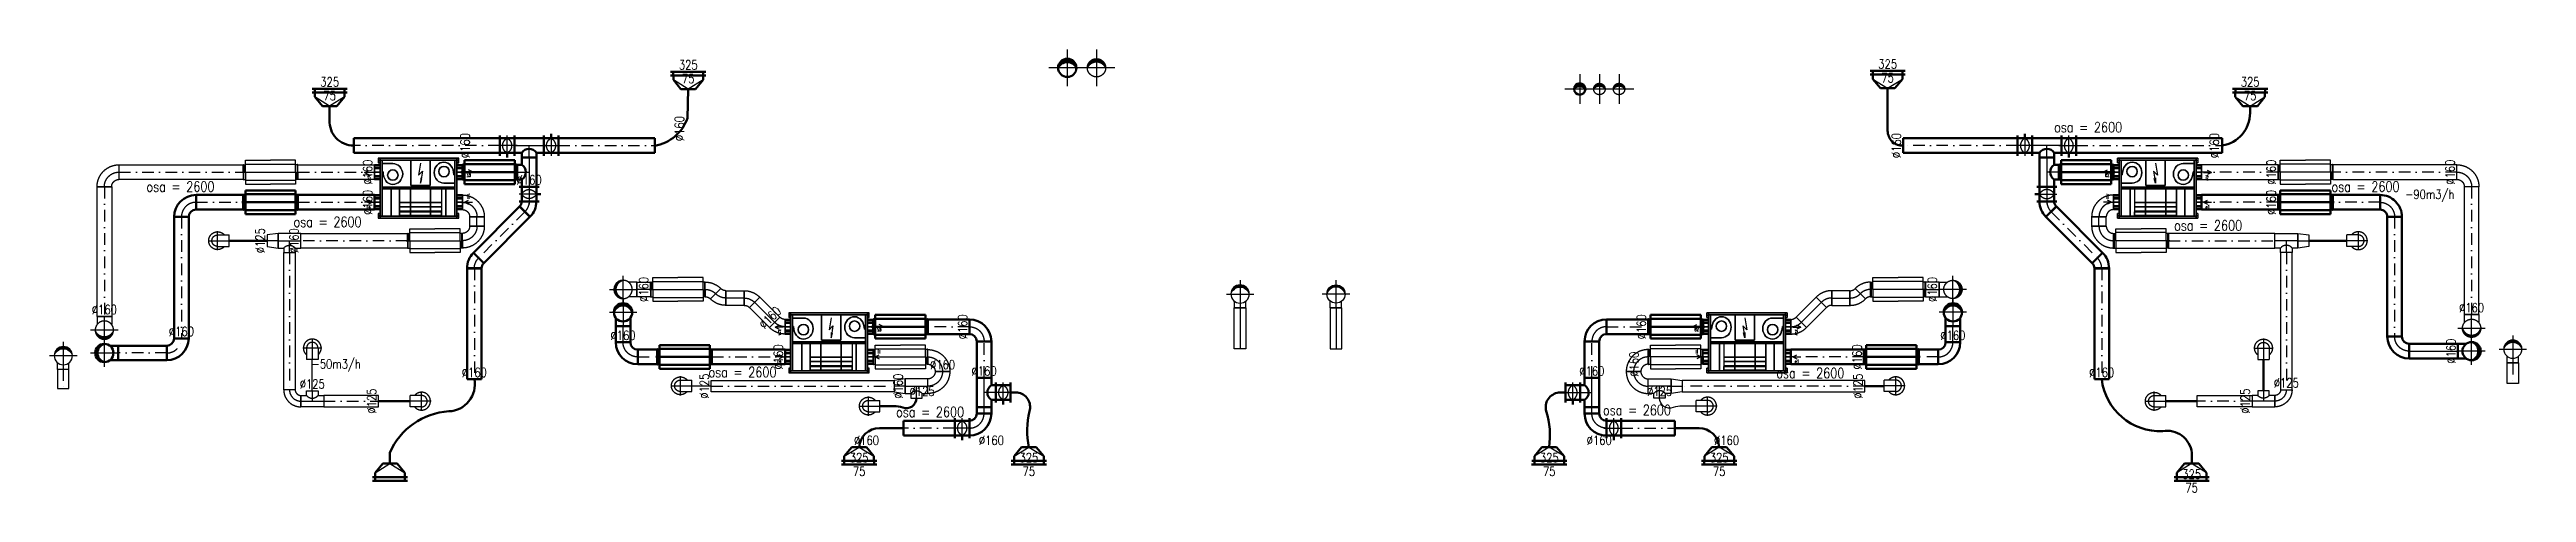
# Model space of a CAD drawing. Header units: millimetres. Extents: x -5302 to 21798, y 61486 to 66330.
import ezdxf
from ezdxf.enums import TextEntityAlignment as Align

# ---------------------------------------------------------------- set-up
doc = ezdxf.new("R2010")
doc.units = ezdxf.units.MM
doc.header["$LTSCALE"] = 10
for name, pattern in [('_aa', [1.4, 0.5, -0.2, 0.5, -0.2]), ('DASHDOT', [25.4, 12.7, -6.35, 0, -6.35]), ('DASHED', [19.05, 12.7, -6.35]), ('KOLEJE', [0])]:
    doc.linetypes.add(name, pattern=pattern)
doc.layers.get('0').update_dxf_attribs({"color": 3})
for name, color, linetype in [('POPISY', 3, 'Continuous'), ('PRIPOJOVACI_HRDLA', 3, 'Continuous'), ('V-objekty-popis', 3, 'Continuous'), ('V-tvarovky-popis', 3, 'Continuous'), ('VLASTNI_ZARIZENI', 3, 'Continuous'), ('VZT_DIGESTOR', 3, 'Continuous'), ('VZT_EXHAUST', 3, '_aa'), ('VZT_EXHAUST-popis', 3, 'Continuous'), ('VZT_pomocná', 3, 'Continuous')]:
    doc.layers.add(name, color=color, linetype=linetype)
for name, color, linetype, lineweight in [('V-flexo_osy', 3, 'KOLEJE', 50), ('V-objekty', 3, 'Continuous', 50), ('V-tvarovky', 3, 'Continuous', 50)]:
    doc.layers.add(name, color=color, linetype=linetype, lineweight=lineweight)
doc.styles.add('ROMANS', font='romans.shx', dxfattribs={"width": 0.8})
doc.styles.get("Standard").update_dxf_attribs({"font": 'simplex.shx', "width": 0.8})
doc.linetypes.add('KOLEJE_2', pattern='A,2,[141,CADKON.SHX,S=3,R=0,X=0,Y=0],1.5', length=3.5)

msp = doc.modelspace()

# ---------------------------------------------------------------- texts
at = {"layer": 'V-objekty-popis', "color": 3, "width": 0.8}
for s, p in [('325', (1686, 66112)), ('325', (14809, 66121)), ('325', (-2237, 65926)), ('325', (18775, 65926)), ('%%c160', (11653, 62006)), ('%%c160', (13046, 62006)), ('325', (3556, 61816)), ('325', (5413, 61816)), ('325', (11107, 61816)), ('325', (12966, 61816)), ('325', (18135, 61636))]:
    msp.add_text(s, height=100, dxfattribs=at).set_placement(p, align=Align.CENTER)
for p in [(-2237, 65876), (1686, 66062), (14809, 66071), (18775, 65876), (3556, 61766), (5413, 61766), (11107, 61766), (12966, 61766), (18135, 61586)]:
    msp.add_text('75', height=100, dxfattribs=at).set_placement(p, align=Align.TOP_CENTER)
for p in [(3636, 62006), (5003, 62006)]:
    msp.add_text('%%c160', height=100, rotation=360, dxfattribs=at).set_placement(p, align=Align.CENTER)
at = {"layer": 'V-tvarovky', "ltscale": 2000, "char_height": 150, "width": 1946.02, "attachment_point": 1, "rotation": 0, "style": 'ROMANS'}
for insert in [(16630, 65537, -4800), (-4242, 64887, -4800), (19665, 64887, -4800), (-2632, 64501, -4800), (17943, 64463, -4800), (1907, 62858, -4800), (13591, 62848, -4800), (3960, 62422, -4800), (11694, 62443, -4800)]:
    msp.add_mtext('\\A1;{\\Fromans|c238;\\H0.75x;osa = 2600}', dxfattribs=dict(at, insert=insert))
at = {"layer": 'V-tvarovky-popis', "color": 3, "width": 0.8}
for rotation, p in [(90, (1640, 65465)), (90, (-705, 65279)), (90, (14955, 65279)), (90, (18434, 65279)), (90, (-1771, 64659)), (360, (-55, 64854)), (90, (19055, 64659)), (90, (4738, 63298)), (90, (12164, 63298)), (360, (973, 63153)), (90, (21023, 63031)), (90, (2721, 62968)), (90, (14525, 62968)), (360, (4923, 62763))]:
    msp.add_text('%%c160', height=100, rotation=rotation, dxfattribs=at).set_placement(p, align=Align.CENTER)
for p in [(-3859, 63196), (15523, 63153), (-654, 62748), (11573, 62763), (17151, 62748)]:
    msp.add_text('%%c160', height=100, dxfattribs=at).set_placement(p, align=Align.CENTER)
at = {"layer": 'VZT_EXHAUST-popis', "color": 3, "width": 0.8}
for s, rotation, p in [('%%c160', 90, (-1771, 64989)), ('%%c160', 90, (19055, 64989)), ('%%c160', 90, (21013, 64989)), ('%%c125', 90, (-2947, 64239)), ('%%c160', 90, (-2577, 64239)), ('%%c160', 90, (1248, 63706)), ('%%c160', 90, (15348, 63706)), ('%%c160', 45, (2616, 63362)), ('%%c160', 360, (21198, 63456)), ('%%c160', 360, (4468, 62833)), ('%%c160', 90, (12084, 62888)), ('%%c125', 90, (-1727, 62484)), ('%%c125', 90, (1913, 62648)), ('%%c160', 90, (4033, 62648)), ('%%c125', 360, (12314, 62543)), ('%%c125', 90, (14534, 62648)), ('%%c125', 90.042, (18771, 62484))]:
    msp.add_text(s, height=100, rotation=rotation, dxfattribs=at).set_placement(p, align=Align.CENTER)
at = {"layer": 'VZT_EXHAUST-popis', "color": 3, "ltscale": 2000, "width": 0.8}
msp.add_text('-90m3/h', height=100, dxfattribs=at).set_placement((20741, 64696), align=Align.CENTER)
at = {"layer": 'VZT_EXHAUST-popis', "color": 3, "width": 0.8}
for s, p in [('%%c160', (-4702, 63436)), ('%%c125', (-2427, 62622)), ('%%c125', (4245, 62543)), ('%%c125', (19171, 62634))]:
    msp.add_text(s, height=100, dxfattribs=at).set_placement(p, align=Align.CENTER)
at = {"layer": 'VZT_EXHAUST-popis', "color": 3, "ltscale": 2000, "width": 0.8}
msp.add_text('-50m3/h', height=100, rotation=360, dxfattribs=at).set_placement((-2165, 62841), align=Align.CENTER)

# ---------------------------------------------------------------- blocks, each defined once
blk = doc.blocks.new('*U67')
at = {"linetype": 'ByBlock', "lineweight": -2, "ltscale": 2000}
blk.add_hatch(color=0, dxfattribs=at).paths.add_polyline_path([(0, 100, 0.414214), (-100, 0, 0.414214), (0, -100, -0.618034)])
at = {"color": 2, "linetype": 'DASHDOT', "lineweight": 25, "ltscale": 2000}
for p, q in [((-200, 0), (200, 0)), ((0, 200), (0, -200))]:
    blk.add_line(p, q, dxfattribs=at)
at = {"color": 0, "linetype": 'ByBlock', "lineweight": -2, "ltscale": 2000}
blk.add_circle((0, 0), 100, dxfattribs=at)
blk.add_arc((50, 0), 112, 116.5651, 243.4349, dxfattribs=at)
blk = doc.blocks.new('*U68')
at = {"linetype": 'ByBlock', "lineweight": -2, "ltscale": 2000}
blk.add_hatch(color=0, dxfattribs=at).paths.add_polyline_path([(0, 100, 0.414214), (-100, 0, 0.414214), (0, -100, -0.618034)])
at = {"color": 2, "linetype": 'DASHDOT', "lineweight": 25, "ltscale": 2000}
for p, q in [((-200, 0), (200, 0)), ((0, 200), (0, -200))]:
    blk.add_line(p, q, dxfattribs=at)
at = {"color": 0, "linetype": 'ByBlock', "lineweight": -2, "ltscale": 2000}
blk.add_circle((0, 0), 100, dxfattribs=at)
blk.add_arc((50, 0), 112, 116.5651, 243.4349, dxfattribs=at)
blk = doc.blocks.new('*U69')
at = {"linetype": 'ByBlock', "lineweight": -2, "ltscale": 2000}
blk.add_hatch(color=0, dxfattribs=at).paths.add_polyline_path([(0, 62.5, 0.4142136), (-62.5, 0, 0.4142136), (0, -62.5, -0.4806248)])
at = {"color": 2, "linetype": 'DASHDOT', "lineweight": 25, "ltscale": 2000}
for p, q in [((-162.5, 0), (162.5, 0)), ((0, 162.5), (0, -162.5))]:
    blk.add_line(p, q, dxfattribs=at)
at = {"color": 0, "linetype": 'ByBlock', "lineweight": -2, "ltscale": 2000}
blk.add_circle((0, 0), 62.5, dxfattribs=at)
blk.add_arc((50, 0), 80, 128.65981, 231.34019, dxfattribs=at)
blk = doc.blocks.new('*U70')
at = {"linetype": 'ByBlock', "lineweight": -2, "ltscale": 2000}
blk.add_hatch(color=0, dxfattribs=at).paths.add_polyline_path([(0, 62.5, 0.4142136), (-62.5, 0, 0.4142136), (0, -62.5, -0.4806248)])
at = {"color": 2, "linetype": 'DASHDOT', "lineweight": 25, "ltscale": 2000}
for p, q in [((-162.5, 0), (162.5, 0)), ((0, 162.5), (0, -162.5))]:
    blk.add_line(p, q, dxfattribs=at)
at = {"color": 0, "linetype": 'ByBlock', "lineweight": -2, "ltscale": 2000}
blk.add_circle((0, 0), 62.5, dxfattribs=at)
blk.add_arc((50, 0), 80, 128.65981, 231.34019, dxfattribs=at)
blk = doc.blocks.new('*U71')
at = {"linetype": 'ByBlock', "lineweight": -2, "ltscale": 2000}
blk.add_hatch(color=0, dxfattribs=at).paths.add_polyline_path([(0, 62.5, 0.4142136), (-62.5, 0, 0.4142136), (0, -62.5, -0.4806248)])
at = {"color": 2, "linetype": 'DASHDOT', "lineweight": 25, "ltscale": 2000}
for p, q in [((-162.5, 0), (162.5, 0)), ((0, 162.5), (0, -162.5))]:
    blk.add_line(p, q, dxfattribs=at)
at = {"color": 0, "linetype": 'ByBlock', "lineweight": -2, "ltscale": 2000}
blk.add_circle((0, 0), 62.5, dxfattribs=at)
blk.add_arc((50, 0), 80, 128.65981, 231.34019, dxfattribs=at)
blk = doc.blocks.new('*U73', base_point=(450, 0))
at = {"color": 0, "linetype": 'ByBlock', "lineweight": -2, "ltscale": 2000}
for p, q in [((0, 125), (0, 0)), ((450, 125), (0, 125)), ((0, 0), (450, 0)), ((450, 0), (450, 125))]:
    blk.add_line(p, q, dxfattribs=at)
at = {"color": 2, "linetype": 'DASHDOT', "lineweight": 25, "ltscale": 2000}
blk.add_line((0, 62.5), (450, 62.5), dxfattribs=at)
blk = doc.blocks.new('*U74', base_point=(150, -62))
at = {"linetype": 'ByBlock', "lineweight": -2, "ltscale": 2000}
blk.add_hatch(color=0, dxfattribs=at).paths.add_polyline_path([(0, 100, 0.414214), (-100, 0, 0.414214), (0, -100, -0.750012)])
at = {"color": 2, "linetype": 'DASHDOT', "lineweight": 25, "ltscale": 2000}
for p, q in [((-150, 0), (150, 0)), ((0, 150), (0, -150))]:
    blk.add_line(p, q, dxfattribs=at)
at = {"color": 0, "linetype": 'ByBlock', "lineweight": -2, "ltscale": 2000}
for p, q in [((150, 62), (78, 62)), ((150, -62), (150, 62)), ((150, -62), (78, -62))]:
    blk.add_line(p, q, dxfattribs=at)
blk.add_circle((0, 0), 100, dxfattribs=at)
blk.add_arc((29, 0), 104, 106.2593, 253.7407, dxfattribs=at)
blk = doc.blocks.new('*U75')
at = {"linetype": 'ByBlock', "lineweight": -2, "ltscale": 2000}
blk.add_hatch(color=0, dxfattribs=at).paths.add_polyline_path([(0, 100, 0.414213562), (-100, 0, 0.414213562), (0, -100, -0.750012)])
at = {"color": 2, "linetype": 'DASHDOT', "lineweight": 25, "ltscale": 2000}
for p, q in [((-150, 0), (150, 0)), ((0, 150), (0, -150))]:
    blk.add_line(p, q, dxfattribs=at)
at = {"color": 0, "linetype": 'ByBlock', "lineweight": -2, "ltscale": 2000}
for p, q in [((150, 80), (60, 80)), ((150, -80), (150, 80)), ((150, -80), (60, -80))]:
    blk.add_line(p, q, dxfattribs=at)
blk.add_circle((0, 0), 100, dxfattribs=at)
blk.add_arc((29.165, 0), 104.166, 106.2593246, 253.7406754, dxfattribs=at)
blk = doc.blocks.new('*U76', base_point=(150, -80))
at = {"linetype": 'ByBlock', "lineweight": -2, "ltscale": 2000}
blk.add_hatch(color=0, dxfattribs=at).paths.add_polyline_path([(0, 100, 0.414213562), (-100, 0, 0.414213562), (0, -100, -0.750012)])
at = {"color": 2, "linetype": 'DASHDOT', "lineweight": 25, "ltscale": 2000}
for p, q in [((-150, 0), (150, 0)), ((0, 150), (0, -150))]:
    blk.add_line(p, q, dxfattribs=at)
at = {"color": 0, "linetype": 'ByBlock', "lineweight": -2, "ltscale": 2000}
for p, q in [((150, 80), (60, 80)), ((150, -80), (150, 80)), ((150, -80), (60, -80))]:
    blk.add_line(p, q, dxfattribs=at)
blk.add_circle((0, 0), 100, dxfattribs=at)
blk.add_arc((29.165, 0), 104.166, 106.2593246, 253.7406754, dxfattribs=at)
blk = doc.blocks.new('DUPLEX 170 EC5')
at = {"layer": 'PRIPOJOVACI_HRDLA'}
for p, q in [((38444, 8706), (38488, 8728)), ((38532, 8706), (38444, 8706)), ((38444, 8706), (38488, 8684)), ((38614, 8783), (38614, 8783)), ((39516, 8783), (39516, 8783)), ((39537, 8700), (39625, 8700)), ((39625, 8700), (39581, 8722)), ((39625, 8700), (39581, 8678)), ((38614, 8453), (38614, 8453)), ((39516, 8453), (39516, 8453)), ((38532, 8373), (38444, 8373)), ((38532, 8373), (38488, 8395)), ((38532, 8373), (38488, 8351)), ((39537, 8373), (39581, 8395)), ((39537, 8373), (39625, 8373)), ((39537, 8373), (39581, 8351))]:
    blk.add_line(p, q, dxfattribs=at)
for points in [[(38614, 8775), (38614, 8783), (38554, 8783), (38554, 8775)], [(38614, 8783), (38614, 8775), (38554, 8775), (38554, 8783)], [(38614, 8753), (38614, 8775), (38554, 8775), (38554, 8753)], [(38614, 8775), (38614, 8753), (38554, 8753), (38554, 8775)], [(38614, 8741), (38614, 8753), (38554, 8753), (38554, 8741)], [(38614, 8753), (38614, 8741), (38554, 8741), (38554, 8753)], [(38614, 8703), (38614, 8741), (38554, 8741), (38554, 8703)], [(38614, 8741), (38614, 8703), (38554, 8703), (38554, 8741)], [(38614, 8664), (38614, 8703), (38554, 8703), (38554, 8664)], [(38614, 8703), (38614, 8664), (38554, 8664), (38554, 8703)], [(39516, 8775), (39516, 8783), (39456, 8783), (39456, 8775)], [(39516, 8783), (39516, 8775), (39456, 8775), (39456, 8783)], [(39516, 8753), (39516, 8775), (39456, 8775), (39456, 8753)], [(39516, 8775), (39516, 8753), (39456, 8753), (39456, 8775)], [(39516, 8741), (39516, 8753), (39456, 8753), (39456, 8741)], [(39516, 8753), (39516, 8741), (39456, 8741), (39456, 8753)], [(39516, 8703), (39516, 8741), (39456, 8741), (39456, 8703)], [(39516, 8741), (39516, 8703), (39456, 8703), (39456, 8741)], [(39516, 8664), (39516, 8703), (39456, 8703), (39456, 8664)], [(39516, 8703), (39516, 8664), (39456, 8664), (39456, 8703)], [(38614, 8652), (38614, 8664), (38554, 8664), (38554, 8652)], [(38614, 8664), (38614, 8652), (38554, 8652), (38554, 8664)], [(38614, 8630), (38614, 8652), (38554, 8652), (38554, 8630)], [(38614, 8652), (38614, 8630), (38554, 8630), (38554, 8652)], [(38614, 8623), (38614, 8630), (38554, 8630), (38554, 8623)], [(38614, 8630), (38614, 8623), (38554, 8623), (38554, 8630)], [(38614, 8445), (38614, 8453), (38554, 8453), (38554, 8445)], [(38614, 8453), (38614, 8445), (38554, 8445), (38554, 8453)], [(38614, 8423), (38614, 8445), (38554, 8445), (38554, 8423)], [(38614, 8445), (38614, 8423), (38554, 8423), (38554, 8445)], [(38614, 8411), (38614, 8423), (38554, 8423), (38554, 8411)], [(38614, 8423), (38614, 8411), (38554, 8411), (38554, 8423)], [(38614, 8373), (38614, 8411), (38554, 8411), (38554, 8373)], [(38614, 8411), (38614, 8373), (38554, 8373), (38554, 8411)], [(39516, 8652), (39516, 8664), (39456, 8664), (39456, 8652)], [(39516, 8664), (39516, 8652), (39456, 8652), (39456, 8664)], [(39516, 8630), (39516, 8652), (39456, 8652), (39456, 8630)], [(39516, 8652), (39516, 8630), (39456, 8630), (39456, 8652)], [(39516, 8623), (39516, 8630), (39456, 8630), (39456, 8623)], [(39516, 8630), (39516, 8623), (39456, 8623), (39456, 8630)], [(39516, 8445), (39516, 8453), (39456, 8453), (39456, 8445)], [(39516, 8453), (39516, 8445), (39456, 8445), (39456, 8453)], [(39516, 8423), (39516, 8445), (39456, 8445), (39456, 8423)], [(39516, 8445), (39516, 8423), (39456, 8423), (39456, 8445)], [(39516, 8411), (39516, 8423), (39456, 8423), (39456, 8411)], [(39516, 8423), (39516, 8411), (39456, 8411), (39456, 8423)], [(39516, 8373), (39516, 8411), (39456, 8411), (39456, 8373)], [(39516, 8411), (39516, 8373), (39456, 8373), (39456, 8411)], [(38614, 8334), (38614, 8373), (38554, 8373), (38554, 8334)], [(38614, 8373), (38614, 8334), (38554, 8334), (38554, 8373)], [(38614, 8322), (38614, 8334), (38554, 8334), (38554, 8322)], [(38614, 8334), (38614, 8322), (38554, 8322), (38554, 8334)], [(38614, 8300), (38614, 8322), (38554, 8322), (38554, 8300)], [(38614, 8322), (38614, 8300), (38554, 8300), (38554, 8322)], [(38614, 8293), (38614, 8300), (38554, 8300), (38554, 8293)], [(38614, 8300), (38614, 8293), (38554, 8293), (38554, 8300)], [(39516, 8334), (39516, 8373), (39456, 8373), (39456, 8334)], [(39516, 8373), (39516, 8334), (39456, 8334), (39456, 8373)], [(39516, 8322), (39516, 8334), (39456, 8334), (39456, 8322)], [(39516, 8334), (39516, 8322), (39456, 8322), (39456, 8334)], [(39516, 8300), (39516, 8322), (39456, 8322), (39456, 8300)], [(39516, 8322), (39516, 8300), (39456, 8300), (39456, 8322)], [(39516, 8293), (39516, 8300), (39456, 8300), (39456, 8293)], [(39516, 8300), (39516, 8293), (39456, 8293), (39456, 8300)]]:
    blk.add_3dface(points, dxfattribs=at)
at = {"layer": 'VLASTNI_ZARIZENI'}
for p, q in [((39034, 8670), (38992, 8714)), ((38992, 8714), (39013, 8583)), ((39013, 8802), (39034, 8670)), ((39013, 8583), (38997, 8635)), ((39011, 8639), (39013, 8583))]:
    blk.add_line(p, q, dxfattribs=at)
for centre, radius in [((38605, 8830), 5), ((38756, 8709), 57), ((39316, 8671), 57), ((39466, 8830), 5), ((38605, 8225), 5), ((39466, 8225), 5)]:
    blk.add_circle(centre, radius, dxfattribs=at)
at = {"layer": 'VLASTNI_ZARIZENI', "extrusion": (0, 0, -1)}
for centre in [(-38756, 8709), (-39316, 8671)]:
    blk.add_circle(centre, 57, dxfattribs=at)
at = {"layer": 'VLASTNI_ZARIZENI'}
for points in [[(38615, 8855), (38615, 8805), (38595, 8805), (38595, 8855)], [(38615, 8855), (38615, 8833), (39456, 8833), (39456, 8855)], [(38615, 8855), (38615, 8833), (39456, 8833), (39456, 8855)], [(38615, 8833), (38615, 8855), (38615, 8855), (38615, 8833)], [(39456, 8855), (38615, 8855), (38615, 8855), (39456, 8855)], [(38615, 8805), (38615, 8805), (38615, 8855)], [(39456, 8833), (38615, 8833), (38615, 8833), (39456, 8833)], [(38637, 8222), (38637, 8833), (38615, 8833), (38615, 8222)], [(38637, 8222), (38637, 8833), (38615, 8833), (38615, 8222)], [(38615, 8222), (38615, 8833), (38615, 8833), (38615, 8222)], [(38615, 8833), (38637, 8833), (38637, 8833), (38615, 8833)], [(38637, 8833), (38637, 8222), (38637, 8222), (38637, 8833)], [(38637, 8222), (38637, 8833), (39434, 8833), (39434, 8222)], [(38649, 8675), (38637, 8675), (38637, 8675), (38649, 8675)], [(38651, 8702), (38649, 8675), (38649, 8675), (38651, 8702)], [(38649, 8675), (38649, 8675), (38649, 8675)], [(38657, 8727), (38651, 8702), (38651, 8702), (38657, 8727)], [(38667, 8752), (38657, 8727), (38657, 8727), (38667, 8752)], [(38680, 8772), (38667, 8752), (38667, 8752), (38680, 8772)], [(38696, 8789), (38680, 8772), (38680, 8772), (38696, 8789)], [(38715, 8801), (38696, 8789), (38696, 8789), (38715, 8801)], [(38735, 8810), (38715, 8801), (38715, 8801), (38735, 8810)], [(38756, 8813), (38735, 8810), (38735, 8810), (38756, 8813)], [(38778, 8810), (38756, 8813), (38756, 8813), (38778, 8810)], [(38797, 8803), (38778, 8810), (38778, 8810), (38797, 8803)], [(38816, 8793), (38797, 8803), (38797, 8803), (38816, 8793)], [(38832, 8779), (38816, 8793), (38816, 8793), (38832, 8779)], [(38845, 8762), (38832, 8779), (38832, 8779), (38845, 8762)], [(38855, 8741), (38845, 8762), (38845, 8762), (38855, 8741)], [(38861, 8721), (38855, 8741), (38855, 8741), (38861, 8721)], [(38855, 8654), (38861, 8675), (38861, 8675), (38855, 8654)], [(38863, 8698), (38861, 8721), (38861, 8721), (38863, 8698)], [(38861, 8675), (38863, 8698), (38863, 8698), (38861, 8675)], [(38908, 8556), (38908, 8833), (39118, 8833), (39118, 8556)], [(38908, 8556), (38908, 8833), (39118, 8833), (39118, 8556)], [(38908, 8833), (38908, 8556), (38908, 8556), (38908, 8833)], [(39118, 8833), (38908, 8833), (38908, 8833), (39118, 8833)], [(39118, 8556), (39118, 8833), (39118, 8833), (39118, 8556)], [(39211, 8706), (39208, 8683), (39208, 8683), (39211, 8706)], [(39208, 8683), (39211, 8660), (39211, 8660), (39208, 8683)], [(39217, 8726), (39211, 8706), (39211, 8706), (39217, 8726)], [(39227, 8747), (39217, 8726), (39217, 8726), (39227, 8747)], [(39240, 8764), (39227, 8747), (39227, 8747), (39240, 8764)], [(39256, 8778), (39240, 8764), (39240, 8764), (39256, 8778)], [(39275, 8788), (39256, 8778), (39256, 8778), (39275, 8788)], [(39294, 8795), (39275, 8788), (39275, 8788), (39294, 8795)], [(39316, 8798), (39294, 8795), (39294, 8795), (39316, 8798)], [(39434, 8798), (39316, 8798), (39316, 8798), (39434, 8798)], [(39415, 8653), (39421, 8678), (39421, 8678), (39415, 8653)], [(39421, 8678), (39423, 8706), (39423, 8706), (39421, 8678)], [(39423, 8706), (39434, 8706), (39434, 8706), (39423, 8706)], [(39423, 8706), (39423, 8706), (39423, 8706)], [(39434, 8222), (39434, 8833), (39456, 8833), (39456, 8222)], [(39434, 8222), (39434, 8833), (39456, 8833), (39456, 8222)], [(39434, 8833), (39434, 8222), (39434, 8222), (39434, 8833)], [(39456, 8833), (39434, 8833), (39434, 8833), (39456, 8833)], [(39456, 8855), (39456, 8833), (39456, 8833), (39456, 8855)], [(39456, 8805), (39456, 8855), (39476, 8855), (39476, 8805)], [(39456, 8855), (39456, 8855), (39456, 8805)], [(39456, 8222), (39456, 8833), (39456, 8833), (39456, 8222)], [(38637, 8583), (38756, 8583), (38756, 8583), (38637, 8583)], [(38637, 8519), (38637, 8539), (39434, 8539), (39434, 8519)], [(38637, 8519), (38637, 8539), (39434, 8539), (39434, 8519)], [(38637, 8539), (38637, 8519), (38637, 8519), (38637, 8539)], [(39434, 8539), (38637, 8539), (38637, 8539), (39434, 8539)], [(38737, 8222), (38737, 8519), (38637, 8519), (38637, 8222)], [(38737, 8222), (38737, 8519), (38637, 8519), (38637, 8222)], [(38637, 8222), (38637, 8519), (38637, 8519), (38637, 8222)], [(38637, 8519), (38737, 8519), (38737, 8519), (38637, 8519)], [(39434, 8519), (38637, 8519), (38637, 8519), (39434, 8519)], [(38737, 8519), (38737, 8222), (38737, 8222), (38737, 8519)], [(38756, 8583), (38778, 8585), (38778, 8585), (38756, 8583)], [(38778, 8585), (38797, 8592), (38797, 8592), (38778, 8585)], [(38903, 8519), (38783, 8519), (38783, 8370), (38903, 8370)], [(38797, 8592), (38816, 8602), (38816, 8602), (38797, 8592)], [(38816, 8602), (38832, 8616), (38832, 8616), (38816, 8602)], [(38832, 8616), (38845, 8633), (38845, 8633), (38832, 8616)], [(38845, 8633), (38855, 8654), (38855, 8654), (38845, 8633)], [(39124, 8519), (38903, 8519), (38903, 8370), (39124, 8370)], [(39118, 8556), (38908, 8556), (38908, 8556), (39118, 8556)], [(39243, 8519), (39124, 8519), (39124, 8370), (39243, 8370)], [(39211, 8660), (39217, 8639), (39217, 8639), (39211, 8660)], [(39217, 8639), (39227, 8618), (39227, 8618), (39217, 8639)], [(39227, 8618), (39240, 8601), (39240, 8601), (39227, 8618)], [(39240, 8601), (39256, 8587), (39256, 8587), (39240, 8601)], [(39243, 8519), (39243, 8519), (39243, 8370)], [(39256, 8587), (39275, 8577), (39275, 8577), (39256, 8587)], [(39275, 8577), (39294, 8570), (39294, 8570), (39275, 8577)], [(39294, 8570), (39316, 8568), (39316, 8568), (39294, 8570)], [(39316, 8568), (39337, 8570), (39337, 8570), (39316, 8568)], [(39334, 8222), (39334, 8519), (39434, 8519), (39434, 8222)], [(39334, 8222), (39334, 8519), (39434, 8519), (39434, 8222)], [(39334, 8519), (39334, 8222), (39334, 8222), (39334, 8519)], [(39434, 8519), (39334, 8519), (39334, 8519), (39434, 8519)], [(39337, 8570), (39357, 8579), (39357, 8579), (39337, 8570)], [(39357, 8579), (39376, 8591), (39376, 8591), (39357, 8579)], [(39376, 8591), (39392, 8608), (39392, 8608), (39376, 8591)], [(39392, 8608), (39405, 8628), (39405, 8628), (39392, 8608)], [(39405, 8628), (39415, 8653), (39415, 8653), (39405, 8628)], [(39434, 8519), (39434, 8539), (39434, 8539), (39434, 8519)], [(39434, 8222), (39434, 8519), (39434, 8519), (39434, 8222)], [(38615, 8250), (38615, 8200), (38595, 8200), (38595, 8250)], [(38615, 8200), (38615, 8200), (38615, 8250)], [(38615, 8200), (38615, 8222), (39456, 8222), (39456, 8200)], [(38615, 8200), (38615, 8222), (39456, 8222), (39456, 8200)], [(38615, 8222), (38615, 8200), (38615, 8200), (38615, 8222)], [(39456, 8222), (38615, 8222), (38615, 8222), (39456, 8222)], [(38615, 8222), (38637, 8222), (38637, 8222), (38615, 8222)], [(39456, 8200), (38615, 8200), (38615, 8200), (39456, 8200)], [(38637, 8222), (38737, 8222), (38737, 8222), (38637, 8222)], [(38903, 8370), (38783, 8370), (38783, 8323), (38903, 8323)], [(38903, 8323), (38783, 8323), (38783, 8276), (38903, 8276)], [(38903, 8276), (38783, 8276), (38783, 8229), (38903, 8229)], [(38903, 8269), (38783, 8269), (38783, 8222), (38903, 8222)], [(38903, 8222), (38783, 8222), (38783, 8269), (38903, 8269)], [(39124, 8370), (38903, 8370), (38903, 8323), (39124, 8323)], [(39124, 8323), (38903, 8323), (38903, 8276), (39124, 8276)], [(39124, 8276), (38903, 8276), (38903, 8229), (39124, 8229)], [(39124, 8269), (38903, 8269), (38903, 8222), (39124, 8222)], [(39124, 8222), (38903, 8222), (38903, 8269), (39124, 8269)], [(39243, 8370), (39124, 8370), (39124, 8323), (39243, 8323)], [(39243, 8323), (39124, 8323), (39124, 8276), (39243, 8276)], [(39243, 8276), (39124, 8276), (39124, 8229), (39243, 8229)], [(39243, 8269), (39124, 8269), (39124, 8222), (39243, 8222)], [(39243, 8222), (39124, 8222), (39124, 8269), (39243, 8269)], [(39243, 8370), (39243, 8370), (39243, 8323)], [(39243, 8323), (39243, 8323), (39243, 8276)], [(39243, 8276), (39243, 8276), (39243, 8229)], [(39243, 8269), (39243, 8269), (39243, 8222)], [(39243, 8222), (39243, 8222), (39243, 8269)], [(39434, 8222), (39334, 8222), (39334, 8222), (39434, 8222)], [(39456, 8222), (39434, 8222), (39434, 8222), (39456, 8222)], [(39456, 8200), (39456, 8250), (39476, 8250), (39476, 8200)], [(39456, 8250), (39456, 8250), (39456, 8200)], [(39456, 8200), (39456, 8222), (39456, 8222), (39456, 8200)]]:
    blk.add_3dface(points, dxfattribs=at)
for points, invisible_edges in [([(38615, 8855), (38615, 8855), (38595, 8855), (38610, 8855)], 9), ([(38615, 8805), (38615, 8805), (38595, 8805), (38610, 8805)], 9), ([(38615, 8855), (38615, 8855), (38615, 8855), (38610, 8855)], 5), ([(38615, 8805), (38615, 8805), (38615, 8805), (38610, 8805)], 5), ([(38637, 8583), (38637, 8583), (38637, 8675), (38649, 8675)], 9), ([(38756, 8583), (38756, 8583), (38637, 8583), (38649, 8675)], 13), ([(38756, 8813), (38756, 8813), (38778, 8810), (38649, 8675)], 13), ([(38735, 8810), (38735, 8810), (38756, 8813), (38649, 8675)], 13), ([(38778, 8810), (38778, 8810), (38797, 8803), (38649, 8675)], 13), ([(38715, 8801), (38715, 8801), (38735, 8810), (38649, 8675)], 13), ([(38797, 8803), (38797, 8803), (38816, 8793), (38649, 8675)], 13), ([(38696, 8789), (38696, 8789), (38715, 8801), (38649, 8675)], 13), ([(38816, 8793), (38816, 8793), (38832, 8779), (38649, 8675)], 13), ([(38680, 8772), (38680, 8772), (38696, 8789), (38649, 8675)], 13), ([(38832, 8779), (38832, 8779), (38845, 8762), (38649, 8675)], 13), ([(38667, 8752), (38667, 8752), (38680, 8772), (38649, 8675)], 13), ([(38845, 8762), (38845, 8762), (38855, 8741), (38649, 8675)], 13), ([(38657, 8727), (38657, 8727), (38667, 8752), (38649, 8675)], 13), ([(38855, 8741), (38855, 8741), (38861, 8721), (38649, 8675)], 13), ([(38651, 8702), (38651, 8702), (38657, 8727), (38649, 8675)], 13), ([(38861, 8721), (38861, 8721), (38863, 8698), (38649, 8675)], 13), ([(38649, 8675), (38649, 8675), (38651, 8702), (38649, 8675)], 5), ([(38863, 8698), (38863, 8698), (38861, 8675), (38649, 8675)], 13), ([(38778, 8585), (38778, 8585), (38756, 8583), (38649, 8675)], 13), ([(38797, 8592), (38797, 8592), (38778, 8585), (38649, 8675)], 13), ([(38816, 8602), (38816, 8602), (38797, 8592), (38649, 8675)], 13), ([(38832, 8616), (38832, 8616), (38816, 8602), (38649, 8675)], 13), ([(38845, 8633), (38845, 8633), (38832, 8616), (38649, 8675)], 13), ([(38855, 8654), (38855, 8654), (38845, 8633), (38649, 8675)], 13), ([(38861, 8675), (38861, 8675), (38855, 8654), (38649, 8675)], 13), ([(39208, 8683), (39208, 8683), (39211, 8706), (39423, 8706)], 13), ([(39211, 8660), (39211, 8660), (39208, 8683), (39423, 8706)], 13), ([(39217, 8639), (39217, 8639), (39211, 8660), (39423, 8706)], 13), ([(39217, 8726), (39217, 8726), (39227, 8747), (39423, 8706)], 13), ([(39227, 8618), (39227, 8618), (39217, 8639), (39423, 8706)], 13), ([(39227, 8747), (39227, 8747), (39240, 8764), (39423, 8706)], 13), ([(39240, 8601), (39240, 8601), (39227, 8618), (39423, 8706)], 13), ([(39240, 8764), (39240, 8764), (39256, 8778), (39423, 8706)], 13), ([(39256, 8587), (39256, 8587), (39240, 8601), (39423, 8706)], 13), ([(39256, 8778), (39256, 8778), (39275, 8788), (39423, 8706)], 13), ([(39275, 8577), (39275, 8577), (39256, 8587), (39423, 8706)], 13), ([(39275, 8788), (39275, 8788), (39294, 8795), (39423, 8706)], 13), ([(39294, 8570), (39294, 8570), (39275, 8577), (39423, 8706)], 13), ([(39294, 8795), (39294, 8795), (39316, 8798), (39423, 8706)], 13), ([(39316, 8568), (39316, 8568), (39294, 8570), (39423, 8706)], 13), ([(39316, 8798), (39316, 8798), (39434, 8798), (39423, 8706)], 13), ([(39337, 8570), (39337, 8570), (39316, 8568), (39423, 8706)], 13), ([(39357, 8579), (39357, 8579), (39337, 8570), (39423, 8706)], 13), ([(39376, 8591), (39376, 8591), (39357, 8579), (39423, 8706)], 13), ([(39392, 8608), (39392, 8608), (39376, 8591), (39423, 8706)], 13), ([(39405, 8628), (39405, 8628), (39392, 8608), (39423, 8706)], 13), ([(39415, 8653), (39415, 8653), (39405, 8628), (39423, 8706)], 13), ([(39421, 8678), (39421, 8678), (39415, 8653), (39423, 8706)], 13), ([(39423, 8706), (39423, 8706), (39421, 8678), (39423, 8706)], 5), ([(39434, 8798), (39434, 8798), (39434, 8706), (39423, 8706)], 9), ([(39456, 8855), (39456, 8855), (39476, 8855), (39461, 8855)], 9), ([(39456, 8855), (39456, 8855), (39456, 8855), (39461, 8855)], 5), ([(39456, 8805), (39456, 8805), (39476, 8805), (39461, 8805)], 9), ([(39456, 8805), (39456, 8805), (39456, 8805), (39461, 8805)], 5), ([(38903, 8519), (38903, 8519), (39124, 8519), (39243, 8519)], 13), ([(39124, 8519), (39124, 8519), (38903, 8519), (39243, 8519)], 5), ([(39124, 8519), (39124, 8519), (39243, 8519)], 9), ([(38615, 8250), (38615, 8250), (38595, 8250), (38610, 8250)], 9), ([(38615, 8200), (38615, 8200), (38595, 8200), (38610, 8200)], 9), ([(38615, 8250), (38615, 8250), (38615, 8250), (38610, 8250)], 5), ([(38615, 8200), (38615, 8200), (38615, 8200), (38610, 8200)], 5), ([(38783, 8370), (38783, 8370), (38903, 8370), (39243, 8370)], 13), ([(38783, 8370), (38783, 8370), (38783, 8370), (39243, 8370)], 13), ([(38903, 8370), (38903, 8370), (38783, 8370), (39243, 8370)], 13), ([(38783, 8370), (38783, 8370), (38903, 8370), (39243, 8370)], 13), ([(38783, 8370), (38783, 8370), (38783, 8370), (39243, 8370)], 13), ([(38903, 8370), (38903, 8370), (38783, 8370), (39243, 8370)], 13), ([(38783, 8323), (38783, 8323), (38903, 8323), (39243, 8323)], 13), ([(38783, 8323), (38783, 8323), (38783, 8323), (39243, 8323)], 13), ([(38903, 8323), (38903, 8323), (38783, 8323), (39243, 8323)], 13), ([(38783, 8323), (38783, 8323), (38903, 8323), (39243, 8323)], 13), ([(38783, 8323), (38783, 8323), (38783, 8323), (39243, 8323)], 13), ([(38903, 8323), (38903, 8323), (38783, 8323), (39243, 8323)], 13), ([(38783, 8276), (38783, 8276), (38903, 8276), (39243, 8276)], 13), ([(38783, 8276), (38783, 8276), (38783, 8276), (39243, 8276)], 13), ([(38903, 8276), (38903, 8276), (38783, 8276), (39243, 8276)], 13), ([(38783, 8276), (38783, 8276), (38903, 8276), (39243, 8276)], 13), ([(38783, 8276), (38783, 8276), (38783, 8276), (39243, 8276)], 13), ([(38903, 8276), (38903, 8276), (38783, 8276), (39243, 8276)], 13), ([(38783, 8269), (38783, 8269), (38903, 8269), (39243, 8269)], 13), ([(38783, 8269), (38783, 8269), (38783, 8269), (39243, 8269)], 13), ([(38903, 8269), (38903, 8269), (38783, 8269), (39243, 8269)], 13), ([(38783, 8269), (38783, 8269), (38903, 8269), (39243, 8269)], 13), ([(38783, 8269), (38783, 8269), (38783, 8269), (39243, 8269)], 13), ([(38903, 8269), (38903, 8269), (38783, 8269), (39243, 8269)], 13), ([(38783, 8229), (38783, 8229), (38903, 8229), (39243, 8229)], 13), ([(38783, 8229), (38783, 8229), (38783, 8229), (39243, 8229)], 13), ([(38903, 8229), (38903, 8229), (38783, 8229), (39243, 8229)], 13), ([(38783, 8229), (38783, 8229), (38903, 8229), (39243, 8229)], 13), ([(38783, 8229), (38783, 8229), (38783, 8229), (39243, 8229)], 13), ([(38903, 8229), (38903, 8229), (38783, 8229), (39243, 8229)], 13), ([(38783, 8222), (38783, 8222), (38903, 8222), (39243, 8222)], 13), ([(38783, 8222), (38783, 8222), (38783, 8222), (39243, 8222)], 13), ([(38903, 8222), (38903, 8222), (38783, 8222), (39243, 8222)], 13), ([(38783, 8222), (38783, 8222), (38903, 8222), (39243, 8222)], 13), ([(38783, 8222), (38783, 8222), (38783, 8222), (39243, 8222)], 13), ([(38903, 8222), (38903, 8222), (38783, 8222), (39243, 8222)], 13), ([(38903, 8370), (38903, 8370), (39124, 8370), (39243, 8370)], 13), ([(39124, 8370), (39124, 8370), (38903, 8370), (39243, 8370)], 5), ([(38903, 8370), (38903, 8370), (39124, 8370), (39243, 8370)], 13), ([(39124, 8370), (39124, 8370), (38903, 8370), (39243, 8370)], 5), ([(38903, 8323), (38903, 8323), (39124, 8323), (39243, 8323)], 13), ([(39124, 8323), (39124, 8323), (38903, 8323), (39243, 8323)], 5), ([(38903, 8323), (38903, 8323), (39124, 8323), (39243, 8323)], 13), ([(39124, 8323), (39124, 8323), (38903, 8323), (39243, 8323)], 5), ([(38903, 8276), (38903, 8276), (39124, 8276), (39243, 8276)], 13), ([(39124, 8276), (39124, 8276), (38903, 8276), (39243, 8276)], 5), ([(38903, 8276), (38903, 8276), (39124, 8276), (39243, 8276)], 13), ([(39124, 8276), (39124, 8276), (38903, 8276), (39243, 8276)], 5), ([(38903, 8269), (38903, 8269), (39124, 8269), (39243, 8269)], 13), ([(39124, 8269), (39124, 8269), (38903, 8269), (39243, 8269)], 5), ([(38903, 8269), (38903, 8269), (39124, 8269), (39243, 8269)], 13), ([(39124, 8269), (39124, 8269), (38903, 8269), (39243, 8269)], 5), ([(38903, 8229), (38903, 8229), (39124, 8229), (39243, 8229)], 13), ([(39124, 8229), (39124, 8229), (38903, 8229), (39243, 8229)], 5), ([(38903, 8229), (38903, 8229), (39124, 8229), (39243, 8229)], 13), ([(39124, 8229), (39124, 8229), (38903, 8229), (39243, 8229)], 5), ([(38903, 8222), (38903, 8222), (39124, 8222), (39243, 8222)], 13), ([(39124, 8222), (39124, 8222), (38903, 8222), (39243, 8222)], 5), ([(38903, 8222), (38903, 8222), (39124, 8222), (39243, 8222)], 13), ([(39124, 8222), (39124, 8222), (38903, 8222), (39243, 8222)], 5), ([(39124, 8370), (39124, 8370), (39243, 8370)], 9), ([(39124, 8370), (39124, 8370), (39243, 8370)], 9), ([(39124, 8323), (39124, 8323), (39243, 8323)], 9), ([(39124, 8323), (39124, 8323), (39243, 8323)], 9), ([(39124, 8276), (39124, 8276), (39243, 8276)], 9), ([(39124, 8276), (39124, 8276), (39243, 8276)], 9), ([(39124, 8269), (39124, 8269), (39243, 8269)], 9), ([(39124, 8269), (39124, 8269), (39243, 8269)], 9), ([(39124, 8229), (39124, 8229), (39243, 8229)], 9), ([(39124, 8229), (39124, 8229), (39243, 8229)], 9), ([(39124, 8222), (39124, 8222), (39243, 8222)], 9), ([(39124, 8222), (39124, 8222), (39243, 8222)], 9), ([(39456, 8250), (39456, 8250), (39476, 8250), (39461, 8250)], 9), ([(39456, 8250), (39456, 8250), (39456, 8250), (39461, 8250)], 5), ([(39456, 8200), (39456, 8200), (39476, 8200), (39461, 8200)], 9), ([(39456, 8200), (39456, 8200), (39456, 8200), (39461, 8200)], 5)]:
    blk.add_3dface(points, dxfattribs=dict(at, invisible_edges=invisible_edges))
at = {"layer": 'POPISY'}
for s, width, p, p2 in [('e2', 0.564, (38462, 8653), (38509, 8653)), ('i1', 0.93, (38475, 8412), (38506, 8412)), ('i2', 0.62, (39561, 8615), (39592, 8615)), ('e1', 0.705, (39559, 8295), (39606, 8295))]:
    blk.add_text(s, height=50, dxfattribs=dict(at, width=width)).set_placement(p, p2, align=Align.FIT)
blk = doc.blocks.new('*U77', base_point=(104, 33))
at = {"color": 63, "linetype": 'DASHDOT', "ltscale": 6000}
blk.add_line((89, 33), (683, 33), dxfattribs=at)
at = {"color": 0, "linetype": 'ByBlock', "lineweight": -2, "ltscale": 2000}
for p, q in [((104, 33), (104, 113)), ((104, 113), (129, 113)), ((104, 33), (104, -47)), ((109, 33), (109, 115)), ((109, 115), (111, 115)), ((109, 33), (109, -50)), ((111, 115), (111, 33)), ((111, -50), (111, 33)), ((129, 163), (404, 163)), ((129, 33), (129, 163)), ((129, 33), (129, -97)), ((679, 163), (404, 163)), ((679, 33), (679, 163)), ((704, 113), (679, 113)), ((679, 33), (679, -97)), ((697, 115), (697, 33)), ((699, 115), (697, 115)), ((697, -50), (697, 33)), ((699, 33), (699, 115)), ((699, 33), (699, -50)), ((704, 33), (704, 113)), ((704, 33), (704, -47)), ((104, -47), (129, -47)), ((109, -50), (111, -50)), ((129, -97), (404, -97)), ((679, -97), (404, -97)), ((704, -47), (679, -47)), ((699, -50), (697, -50))]:
    blk.add_line(p, q, dxfattribs=at)
at = {"color": 56, "linetype": 'DASHED', "ltscale": 6000}
for p, q in [((129, 120), (679, 120)), ((129, -55), (679, -55))]:
    blk.add_line(p, q, dxfattribs=at)
at = {"color": 52, "linetype": 'ByBlock', "ltscale": 2000}
blk.add_point((129, 33), dxfattribs=at)
blk = doc.blocks.new('*U78', base_point=(150, 80))
at = {"color": 0, "linetype": 'ByBlock', "lineweight": -2, "ltscale": 2000}
for p, q in [((0, 160), (0, 0)), ((150, 160), (0, 160)), ((0, 0), (150, 0)), ((150, 0), (150, 160))]:
    blk.add_line(p, q, dxfattribs=at)
at = {"color": 2, "linetype": 'DASHDOT', "lineweight": 25, "ltscale": 2000}
blk.add_line((0, 80), (150, 80), dxfattribs=at)
blk = doc.blocks.new('*U79', base_point=(162, 40))
at = {"color": 0, "linetype": 'ByBlock', "lineweight": -2, "ltscale": 2000}
for points in [[(0, 0), (-30, 0)], [(0, 0), (325, 0), (325, 40), (0, 40), (0, 0)], [(325, 0), (355, 0)]]:
    blk.add_lwpolyline(points, dxfattribs=at)
blk = doc.blocks.new('*U80')
at = {"color": 0, "linetype": 'ByBlock', "lineweight": -2, "ltscale": 2000}
for p, q in [((0, 162.5), (0, 192.5)), ((50, 162.5), (0, 162.5)), ((0, 162.5), (0, 162.5)), ((0, 162.5), (0, -162.5)), ((50, 162.5), (150, 80)), ((150, 80), (150, 80)), ((150, 80), (150, -80)), ((150, 80), (150, 80)), ((50, -162.5), (0, -162.5)), ((0, -162.5), (0, -192.5)), ((0, -162.5), (0, -162.5)), ((150, -80), (50, -162.5)), ((150, -80), (150, -80)), ((150, -80), (150, -80))]:
    blk.add_line(p, q, dxfattribs=at)
at = {"color": 2, "linetype": 'DASHDOT', "lineweight": 25, "ltscale": 2000}
for p, q in [((50, 162.5), (150, 0)), ((150, 0), (50, -162.5))]:
    blk.add_line(p, q, dxfattribs=at)
blk = doc.blocks.new('*U82', base_point=(162, 40))
at = {"color": 0, "linetype": 'ByBlock', "lineweight": -2, "ltscale": 2000}
for points in [[(0, 0), (-30, 0)], [(0, 0), (325, 0), (325, 40), (0, 40), (0, 0)], [(325, 0), (355, 0)]]:
    blk.add_lwpolyline(points, dxfattribs=at)
blk = doc.blocks.new('*U83')
at = {"color": 0, "linetype": 'ByBlock', "lineweight": -2, "ltscale": 2000}
for p, q in [((0, 162.5), (0, 192.5)), ((50, 162.5), (0, 162.5)), ((0, 162.5), (0, 162.5)), ((0, 162.5), (0, -162.5)), ((50, 162.5), (150, 80)), ((150, 80), (150, 80)), ((150, 80), (150, -80)), ((150, 80), (150, 80)), ((50, -162.5), (0, -162.5)), ((0, -162.5), (0, -192.5)), ((0, -162.5), (0, -162.5)), ((150, -80), (50, -162.5)), ((150, -80), (150, -80)), ((150, -80), (150, -80))]:
    blk.add_line(p, q, dxfattribs=at)
at = {"color": 2, "linetype": 'DASHDOT', "lineweight": 25, "ltscale": 2000}
for p, q in [((50, 162.5), (150, 0)), ((150, 0), (50, -162.5))]:
    blk.add_line(p, q, dxfattribs=at)
blk = doc.blocks.new('*U85', base_point=(160, 0))
at = {"color": 0, "lineweight": -2, "ltscale": 2000}
for p, q in [((170, 170), (57, 57)), ((57, 57), (57, 57)), ((80, 0), (240, 0)), ((80, 0), (80, 0)), ((170, 170), (170, 170)), ((240, 0), (240, 0))]:
    blk.add_line(p, q, dxfattribs=at)
at = {"color": 2, "linetype": 'DASHDOT', "lineweight": 25, "ltscale": 2000}
for p, q in [((113, 113), (113, 113)), ((160, 0), (160, 0))]:
    blk.add_line(p, q, dxfattribs=at)
at = {"color": 0, "lineweight": -2, "ltscale": 2000}
for radius in [80, 240]:
    blk.add_arc((0, 0), radius, 0, 45, dxfattribs=at)
at = {"color": 2, "linetype": 'DASHDOT', "lineweight": 25, "ltscale": 2000}
blk.add_arc((0, 0), 160, 0, 45, dxfattribs=at)
blk = doc.blocks.new('*U86', base_point=(113, 113))
at = {"color": 0, "lineweight": -2, "ltscale": 2000}
for p, q in [((170, 170), (57, 57)), ((57, 57), (57, 57)), ((80, 0), (240, 0)), ((80, 0), (80, 0)), ((170, 170), (170, 170)), ((240, 0), (240, 0))]:
    blk.add_line(p, q, dxfattribs=at)
at = {"color": 2, "linetype": 'DASHDOT', "lineweight": 25, "ltscale": 2000}
for p, q in [((113, 113), (113, 113)), ((160, 0), (160, 0))]:
    blk.add_line(p, q, dxfattribs=at)
at = {"color": 0, "lineweight": -2, "ltscale": 2000}
for radius in [80, 240]:
    blk.add_arc((0, 0), radius, 0, 45, dxfattribs=at)
at = {"color": 2, "linetype": 'DASHDOT', "lineweight": 25, "ltscale": 2000}
blk.add_arc((0, 0), 160, 0, 45, dxfattribs=at)
blk = doc.blocks.new('*U87', base_point=(200, 0))
at = {"color": 0, "linetype": 'ByBlock', "lineweight": -2, "ltscale": 2000}
for p, q in [((0, 160), (0, 0)), ((200, 160), (0, 160)), ((0, 0), (200, 0)), ((200, 0), (200, 160))]:
    blk.add_line(p, q, dxfattribs=at)
at = {"color": 2, "linetype": 'DASHDOT', "lineweight": 25, "ltscale": 2000}
blk.add_line((0, 80), (200, 80), dxfattribs=at)
blk = doc.blocks.new('*U88', base_point=(160, 0))
at = {"color": 0, "lineweight": -2, "ltscale": 2000}
for p, q in [((170, 170), (57, 57)), ((57, 57), (57, 57)), ((80, 0), (240, 0)), ((80, 0), (80, 0)), ((170, 170), (170, 170)), ((240, 0), (240, 0))]:
    blk.add_line(p, q, dxfattribs=at)
at = {"color": 2, "linetype": 'DASHDOT', "lineweight": 25, "ltscale": 2000}
for p, q in [((113, 113), (113, 113)), ((160, 0), (160, 0))]:
    blk.add_line(p, q, dxfattribs=at)
at = {"color": 0, "lineweight": -2, "ltscale": 2000}
for radius in [80, 240]:
    blk.add_arc((0, 0), radius, 0, 45, dxfattribs=at)
at = {"color": 2, "linetype": 'DASHDOT', "lineweight": 25, "ltscale": 2000}
blk.add_arc((0, 0), 160, 0, 45, dxfattribs=at)
blk = doc.blocks.new('*U89', base_point=(113, 113))
at = {"color": 0, "lineweight": -2, "ltscale": 2000}
for p, q in [((170, 170), (57, 57)), ((57, 57), (57, 57)), ((80, 0), (240, 0)), ((80, 0), (80, 0)), ((170, 170), (170, 170)), ((240, 0), (240, 0))]:
    blk.add_line(p, q, dxfattribs=at)
at = {"color": 2, "linetype": 'DASHDOT', "lineweight": 25, "ltscale": 2000}
for p, q in [((113, 113), (113, 113)), ((160, 0), (160, 0))]:
    blk.add_line(p, q, dxfattribs=at)
at = {"color": 0, "lineweight": -2, "ltscale": 2000}
for radius in [80, 240]:
    blk.add_arc((0, 0), radius, 0, 45, dxfattribs=at)
at = {"color": 2, "linetype": 'DASHDOT', "lineweight": 25, "ltscale": 2000}
blk.add_arc((0, 0), 160, 0, 45, dxfattribs=at)
blk = doc.blocks.new('*U90')
at = {"color": 0, "linetype": 'ByBlock', "lineweight": -2, "ltscale": 2000}
for p, q in [((0, 160), (0, 0)), ((312, 160), (0, 160)), ((0, 0), (312, 0)), ((312, 0), (312, 160))]:
    blk.add_line(p, q, dxfattribs=at)
at = {"color": 2, "linetype": 'DASHDOT', "lineweight": 25, "ltscale": 2000}
blk.add_line((0, 80), (312, 80), dxfattribs=at)
blk = doc.blocks.new('*U91', base_point=(160, 0))
at = {"color": 0, "lineweight": -2, "ltscale": 2000}
for p, q in [((0, 240), (0, 80)), ((0, 240), (0, 240)), ((0, 80), (0, 80)), ((80, 0), (240, 0)), ((80, 0), (80, 0)), ((240, 0), (240, 0))]:
    blk.add_line(p, q, dxfattribs=at)
at = {"color": 2, "linetype": 'DASHDOT', "lineweight": 25, "ltscale": 2000}
for p, q in [((0, 160), (0, 160)), ((160, 0), (160, 0))]:
    blk.add_line(p, q, dxfattribs=at)
at = {"color": 0, "lineweight": -2, "ltscale": 2000}
for radius in [240, 80]:
    blk.add_arc((0, 0), radius, 0, 90, dxfattribs=at)
at = {"color": 2, "linetype": 'DASHDOT', "lineweight": 25, "ltscale": 2000}
blk.add_arc((0, 0), 160, 0, 90, dxfattribs=at)
blk = doc.blocks.new('*U92', base_point=(160, 0))
at = {"color": 0, "lineweight": -2, "ltscale": 2000}
for p, q in [((0, 240), (0, 80)), ((0, 240), (0, 240)), ((0, 80), (0, 80)), ((80, 0), (240, 0)), ((80, 0), (80, 0)), ((240, 0), (240, 0))]:
    blk.add_line(p, q, dxfattribs=at)
at = {"color": 2, "linetype": 'DASHDOT', "lineweight": 25, "ltscale": 2000}
for p, q in [((0, 160), (0, 160)), ((160, 0), (160, 0))]:
    blk.add_line(p, q, dxfattribs=at)
at = {"color": 0, "lineweight": -2, "ltscale": 2000}
for radius in [240, 80]:
    blk.add_arc((0, 0), radius, 0, 90, dxfattribs=at)
at = {"color": 2, "linetype": 'DASHDOT', "lineweight": 25, "ltscale": 2000}
blk.add_arc((0, 0), 160, 0, 90, dxfattribs=at)
blk = doc.blocks.new('*U93', base_point=(125, 0))
at = {"color": 0, "linetype": 'ByBlock', "lineweight": -2, "ltscale": 2000}
for p, q in [((-125, 80), (-62.5, 80)), ((-125, 80), (-125, -80)), ((-62.5, 130), (62.5, 130)), ((-62.5, 80), (-62.5, 130)), ((62.5, 130), (62.5, 80)), ((62.5, 80), (125, 80)), ((125, 80), (125, -80)), ((125, -80), (-125, -80))]:
    blk.add_line(p, q, dxfattribs=at)
at = {"color": 2, "linetype": 'DASHDOT', "lineweight": 25, "ltscale": 2000}
for p, q in [((-125, 0), (125, 0)), ((0, 130), (0, 0))]:
    blk.add_line(p, q, dxfattribs=at)
at = {"color": 0, "linetype": 'ByBlock', "lineweight": -2, "ltscale": 2000}
blk.add_arc((0, 130), 80, 218.65981, 321.34019, dxfattribs=at)
blk = doc.blocks.new('*U94')
at = {"color": 0, "linetype": 'ByBlock', "lineweight": -2, "ltscale": 2000}
for p, q in [((0, 80), (120, 62.5)), ((0, 80), (0, -80)), ((0, 80), (0, 80)), ((120, 62.5), (120, -62.5)), ((120, 62.5), (120, 62.5)), ((120, -62.5), (0, -80)), ((0, -80), (0, -80)), ((120, -62.5), (120, -62.5))]:
    blk.add_line(p, q, dxfattribs=at)
at = {"color": 2, "linetype": 'DASHDOT', "lineweight": 25, "ltscale": 2000}
blk.add_line((0, 0), (120, 0), dxfattribs=at)
blk = doc.blocks.new('*U95')
at = {"color": 2, "linetype": 'DASHDOT', "lineweight": 25, "ltscale": 2000}
for p, q in [((-105, 0), (0, 0)), ((0, 105), (0, -105))]:
    blk.add_line(p, q, dxfattribs=at)
at = {"color": 0, "linetype": 'ByBlock', "lineweight": -2, "ltscale": 2000}
for p, q in [((0, 62.5), (125, 62.5)), ((125, 62.5), (125, -62.5)), ((0, -62.5), (125, -62.5))]:
    blk.add_line(p, q, dxfattribs=at)
at = {"color": 2, "linetype": 'KOLEJE', "lineweight": 25, "ltscale": 2000}
blk.add_lwpolyline([(0, 0), (125, 0)], dxfattribs=at)
at = {"color": 0, "linetype": 'ByBlock', "lineweight": -2, "ltscale": 2000}
for radius, start, end in [(97.6, 39.80557, 320.19443), (62.5, 90, 270)]:
    blk.add_arc((0, 0), radius, start, end, dxfattribs=at)
blk = doc.blocks.new('*U96')
at = {"color": 2, "linetype": 'DASHDOT', "lineweight": 25, "ltscale": 2000}
for p, q in [((-105, 0), (0, 0)), ((0, 105), (0, -105))]:
    blk.add_line(p, q, dxfattribs=at)
at = {"color": 0, "linetype": 'ByBlock', "lineweight": -2, "ltscale": 2000}
for p, q in [((0, 62.5), (125, 62.5)), ((125, 62.5), (125, -62.5)), ((0, -62.5), (125, -62.5))]:
    blk.add_line(p, q, dxfattribs=at)
at = {"color": 2, "linetype": 'KOLEJE', "lineweight": 25, "ltscale": 2000}
blk.add_lwpolyline([(0, 0), (125, 0)], dxfattribs=at)
at = {"color": 0, "linetype": 'ByBlock', "lineweight": -2, "ltscale": 2000}
for radius, start, end in [(97.6, 39.80557, 320.19443), (62.5, 90, 270)]:
    blk.add_arc((0, 0), radius, start, end, dxfattribs=at)
blk = doc.blocks.new('*U97', base_point=(160, 0))
at = {"color": 0, "lineweight": -2, "ltscale": 2000}
for p, q in [((0, 240), (0, 80)), ((0, 240), (0, 240)), ((0, 80), (0, 80)), ((80, 0), (240, 0)), ((80, 0), (80, 0)), ((240, 0), (240, 0))]:
    blk.add_line(p, q, dxfattribs=at)
at = {"color": 2, "linetype": 'DASHDOT', "lineweight": 25, "ltscale": 2000}
for p, q in [((0, 160), (0, 160)), ((160, 0), (160, 0))]:
    blk.add_line(p, q, dxfattribs=at)
at = {"color": 0, "lineweight": -2, "ltscale": 2000}
for radius in [240, 80]:
    blk.add_arc((0, 0), radius, 0, 90, dxfattribs=at)
at = {"color": 2, "linetype": 'DASHDOT', "lineweight": 25, "ltscale": 2000}
blk.add_arc((0, 0), 160, 0, 90, dxfattribs=at)
blk = doc.blocks.new('*U99', base_point=(80, 160))
at = {"color": 0, "linetype": 'ByBlock', "lineweight": -2, "ltscale": 2000}
for points in [[(0, 80), (-50, 80)], [(0, 160), (-30, 160)], [(0, 0), (-30, 0)], [(0, 160), (160, 160)], [(0, 160), (0, 0)], [(0, 0), (160, 0)], [(160, 160), (190, 160)], [(160, 160), (160, 0)], [(160, 0), (190, 0)]]:
    blk.add_lwpolyline(points, dxfattribs=at)
at = {"color": 2, "linetype": 'DASHDOT', "lineweight": 25, "ltscale": 2000}
for points in [[(0, 80), (190, 80)], [(80, 190), (80, -30)]]:
    blk.add_lwpolyline(points, dxfattribs=at)
at = {"color": 2, "linetype": 'DASHED', "lineweight": 25, "ltscale": 2000}
for centre, start, end in [((80, 40), 26.5651, 153.4349), ((80, 120), 206.5651, 333.4349)]:
    blk.add_arc(centre, 89.4, start, end, dxfattribs=at)
blk = doc.blocks.new('*U100', base_point=(160, 0))
at = {"color": 0, "lineweight": -2, "ltscale": 2000}
for p, q in [((0, 240), (0, 80)), ((0, 240), (0, 240)), ((0, 80), (0, 80)), ((80, 0), (240, 0)), ((80, 0), (80, 0)), ((240, 0), (240, 0))]:
    blk.add_line(p, q, dxfattribs=at)
at = {"color": 2, "linetype": 'DASHDOT', "lineweight": 25, "ltscale": 2000}
for p, q in [((0, 160), (0, 160)), ((160, 0), (160, 0))]:
    blk.add_line(p, q, dxfattribs=at)
at = {"color": 0, "lineweight": -2, "ltscale": 2000}
for radius in [240, 80]:
    blk.add_arc((0, 0), radius, 0, 90, dxfattribs=at)
at = {"color": 2, "linetype": 'DASHDOT', "lineweight": 25, "ltscale": 2000}
blk.add_arc((0, 0), 160, 0, 90, dxfattribs=at)
blk = doc.blocks.new('*U101', base_point=(177.36, 80))
at = {"color": 0, "linetype": 'ByBlock', "lineweight": -2, "ltscale": 2000}
for p, q in [((0, 160), (0, 0)), ((177.36, 160), (0, 160)), ((0, 0), (177.36, 0)), ((177.36, 0), (177.36, 160))]:
    blk.add_line(p, q, dxfattribs=at)
at = {"color": 2, "linetype": 'DASHDOT', "lineweight": 25, "ltscale": 2000}
blk.add_line((0, 80), (177.36, 80), dxfattribs=at)
blk = doc.blocks.new('*U102', base_point=(160, 0))
at = {"color": 0, "lineweight": -2, "ltscale": 2000}
for p, q in [((0, 240), (0, 80)), ((0, 240), (0, 240)), ((0, 80), (0, 80)), ((80, 0), (240, 0)), ((80, 0), (80, 0)), ((240, 0), (240, 0))]:
    blk.add_line(p, q, dxfattribs=at)
at = {"color": 2, "linetype": 'DASHDOT', "lineweight": 25, "ltscale": 2000}
for p, q in [((0, 160), (0, 160)), ((160, 0), (160, 0))]:
    blk.add_line(p, q, dxfattribs=at)
at = {"color": 0, "lineweight": -2, "ltscale": 2000}
for radius in [240, 80]:
    blk.add_arc((0, 0), radius, 0, 90, dxfattribs=at)
at = {"color": 2, "linetype": 'DASHDOT', "lineweight": 25, "ltscale": 2000}
blk.add_arc((0, 0), 160, 0, 90, dxfattribs=at)
blk = doc.blocks.new('*U103', base_point=(68.55, 80))
at = {"color": 0, "linetype": 'ByBlock', "lineweight": -2, "ltscale": 2000}
for p, q in [((0, 160), (0, 0)), ((68.55, 160), (0, 160)), ((0, 0), (68.55, 0)), ((68.55, 0), (68.55, 160))]:
    blk.add_line(p, q, dxfattribs=at)
at = {"color": 2, "linetype": 'DASHDOT', "lineweight": 25, "ltscale": 2000}
blk.add_line((0, 80), (68.55, 80), dxfattribs=at)
blk = doc.blocks.new('*U98', base_point=(-160, 0))
at = {"color": 0, "linetype": 'ByBlock', "lineweight": -2, "ltscale": 2000}
for p, q in [((-160, 80), (-80, 80)), ((-160, 80), (-160, -80)), ((-80, 130), (80, 130)), ((-80, 80), (-80, 130)), ((80, 130), (80, 80)), ((80, 80), (160, 80)), ((160, 80), (160, -80)), ((160, -80), (-160, -80))]:
    blk.add_line(p, q, dxfattribs=at)
at = {"color": 2, "linetype": 'DASHDOT', "lineweight": 25, "ltscale": 2000}
for p, q in [((-160, 0), (160, 0)), ((0, 130), (0, 0))]:
    blk.add_line(p, q, dxfattribs=at)
at = {"color": 0, "linetype": 'ByBlock', "lineweight": -2, "ltscale": 2000}
blk.add_arc((0, 130), 94.3, 212.0054, 327.9946, dxfattribs=at)
blk = doc.blocks.new('*U104')
at = {"linetype": 'ByBlock', "lineweight": -2, "ltscale": 2000}
blk.add_hatch(color=0, dxfattribs=at).paths.add_polyline_path([(0, 100, 0.414213562), (-100, 0, 0.414213562), (0, -100, -0.750012)])
at = {"color": 2, "linetype": 'DASHDOT', "lineweight": 25, "ltscale": 2000}
for p, q in [((-150, 0), (150, 0)), ((0, 150), (0, -150))]:
    blk.add_line(p, q, dxfattribs=at)
at = {"color": 0, "linetype": 'ByBlock', "lineweight": -2, "ltscale": 2000}
for p, q in [((150, 80), (60, 80)), ((150, -80), (150, 80)), ((150, -80), (60, -80))]:
    blk.add_line(p, q, dxfattribs=at)
blk.add_circle((0, 0), 100, dxfattribs=at)
blk.add_arc((29.165, 0), 104.166, 106.2593246, 253.7406754, dxfattribs=at)
blk = doc.blocks.new('*U105', base_point=(150, -80))
at = {"linetype": 'ByBlock', "lineweight": -2, "ltscale": 2000}
blk.add_hatch(color=0, dxfattribs=at).paths.add_polyline_path([(0, 100, 0.414213562), (-100, 0, 0.414213562), (0, -100, -0.750012)])
at = {"color": 2, "linetype": 'DASHDOT', "lineweight": 25, "ltscale": 2000}
for p, q in [((-150, 0), (150, 0)), ((0, 150), (0, -150))]:
    blk.add_line(p, q, dxfattribs=at)
at = {"color": 0, "linetype": 'ByBlock', "lineweight": -2, "ltscale": 2000}
for p, q in [((150, 80), (60, 80)), ((150, -80), (150, 80)), ((150, -80), (60, -80))]:
    blk.add_line(p, q, dxfattribs=at)
blk.add_circle((0, 0), 100, dxfattribs=at)
blk.add_arc((29.165, 0), 104.166, 106.2593246, 253.7406754, dxfattribs=at)
blk = doc.blocks.new('*U106', base_point=(125, 0))
at = {"color": 0, "linetype": 'ByBlock', "lineweight": -2, "ltscale": 2000}
for p, q in [((-125, 80), (-62.5, 80)), ((-125, 80), (-125, -80)), ((-62.5, 130), (62.5, 130)), ((-62.5, 80), (-62.5, 130)), ((62.5, 130), (62.5, 80)), ((62.5, 80), (125, 80)), ((125, 80), (125, -80)), ((125, -80), (-125, -80))]:
    blk.add_line(p, q, dxfattribs=at)
at = {"color": 2, "linetype": 'DASHDOT', "lineweight": 25, "ltscale": 2000}
for p, q in [((-125, 0), (125, 0)), ((0, 130), (0, 0))]:
    blk.add_line(p, q, dxfattribs=at)
at = {"color": 0, "linetype": 'ByBlock', "lineweight": -2, "ltscale": 2000}
blk.add_arc((0, 130), 80, 218.65981, 321.34019, dxfattribs=at)
blk = doc.blocks.new('*U107')
at = {"color": 0, "linetype": 'ByBlock', "lineweight": -2, "ltscale": 2000}
for p, q in [((0, 80), (120, 62.5)), ((0, 80), (0, -80)), ((0, 80), (0, 80)), ((120, 62.5), (120, -62.5)), ((120, 62.5), (120, 62.5)), ((120, -62.5), (0, -80)), ((0, -80), (0, -80)), ((120, -62.5), (120, -62.5))]:
    blk.add_line(p, q, dxfattribs=at)
at = {"color": 2, "linetype": 'DASHDOT', "lineweight": 25, "ltscale": 2000}
blk.add_line((0, 0), (120, 0), dxfattribs=at)
blk = doc.blocks.new('*U108')
at = {"color": 2, "linetype": 'DASHDOT', "lineweight": 25, "ltscale": 2000}
for p, q in [((-105, 0), (0, 0)), ((0, 105), (0, -105))]:
    blk.add_line(p, q, dxfattribs=at)
at = {"color": 0, "linetype": 'ByBlock', "lineweight": -2, "ltscale": 2000}
for p, q in [((0, 62.5), (125, 62.5)), ((125, 62.5), (125, -62.5)), ((0, -62.5), (125, -62.5))]:
    blk.add_line(p, q, dxfattribs=at)
at = {"color": 2, "linetype": 'KOLEJE', "lineweight": 25, "ltscale": 2000}
blk.add_lwpolyline([(0, 0), (125, 0)], dxfattribs=at)
at = {"color": 0, "linetype": 'ByBlock', "lineweight": -2, "ltscale": 2000}
for radius, start, end in [(97.6, 39.80557, 320.19443), (62.5, 90, 270)]:
    blk.add_arc((0, 0), radius, start, end, dxfattribs=at)
blk = doc.blocks.new('*U109', base_point=(0, 187.5))
at = {"color": 0, "lineweight": -2, "ltscale": 2000}
for p, q in [((0, 187.5), (0, 62.5)), ((0, 187.5), (0, 187.5)), ((0, 62.5), (0, 62.5)), ((62.5, 0), (187.5, 0)), ((62.5, 0), (62.5, 0)), ((187.5, 0), (187.5, 0))]:
    blk.add_line(p, q, dxfattribs=at)
at = {"color": 2, "linetype": 'DASHDOT', "lineweight": 25, "ltscale": 2000}
for p, q in [((0, 125), (0, 125)), ((125, 0), (125, 0))]:
    blk.add_line(p, q, dxfattribs=at)
at = {"color": 0, "lineweight": -2, "ltscale": 2000}
for radius in [187.5, 62.5]:
    blk.add_arc((0, 0), radius, 0, 90, dxfattribs=at)
at = {"color": 2, "linetype": 'DASHDOT', "lineweight": 25, "ltscale": 2000}
blk.add_arc((0, 0), 125, 0, 90, dxfattribs=at)
blk = doc.blocks.new('*U110', base_point=(-125, 0))
at = {"color": 0, "linetype": 'ByBlock', "lineweight": -2, "ltscale": 2000}
for p, q in [((-125, 62.5), (-62.5, 62.5)), ((-125, 62.5), (-125, -62.5)), ((-62.5, 112.5), (62.5, 112.5)), ((-62.5, 62.5), (-62.5, 112.5)), ((62.5, 112.5), (62.5, 62.5)), ((62.5, 62.5), (125, 62.5)), ((125, 62.5), (125, -62.5)), ((125, -62.5), (-125, -62.5))]:
    blk.add_line(p, q, dxfattribs=at)
at = {"color": 2, "linetype": 'DASHDOT', "lineweight": 25, "ltscale": 2000}
for p, q in [((-125, 0), (125, 0)), ((0, 112.5), (0, 0))]:
    blk.add_line(p, q, dxfattribs=at)
at = {"color": 0, "linetype": 'ByBlock', "lineweight": -2, "ltscale": 2000}
blk.add_arc((0, 112.5), 80, 218.65981, 321.34019, dxfattribs=at)
blk = doc.blocks.new('*U111')
at = {"color": 2, "linetype": 'DASHDOT', "lineweight": 25, "ltscale": 2000}
for p, q in [((-105, 0), (0, 0)), ((0, 105), (0, -105))]:
    blk.add_line(p, q, dxfattribs=at)
at = {"color": 0, "linetype": 'ByBlock', "lineweight": -2, "ltscale": 2000}
for p, q in [((0, 62.5), (125, 62.5)), ((125, 62.5), (125, -62.5)), ((0, -62.5), (125, -62.5))]:
    blk.add_line(p, q, dxfattribs=at)
at = {"color": 2, "linetype": 'KOLEJE', "lineweight": 25, "ltscale": 2000}
blk.add_lwpolyline([(0, 0), (125, 0)], dxfattribs=at)
at = {"color": 0, "linetype": 'ByBlock', "lineweight": -2, "ltscale": 2000}
for radius, start, end in [(97.6, 39.80557, 320.19443), (62.5, 90, 270)]:
    blk.add_arc((0, 0), radius, start, end, dxfattribs=at)
blk = doc.blocks.new('*U112', base_point=(160, 0))
at = {"color": 0, "lineweight": -2, "ltscale": 2000}
for p, q in [((0, 240), (0, 80)), ((0, 240), (0, 240)), ((0, 80), (0, 80)), ((80, 0), (240, 0)), ((80, 0), (80, 0)), ((240, 0), (240, 0))]:
    blk.add_line(p, q, dxfattribs=at)
at = {"color": 2, "linetype": 'DASHDOT', "lineweight": 25, "ltscale": 2000}
for p, q in [((0, 160), (0, 160)), ((160, 0), (160, 0))]:
    blk.add_line(p, q, dxfattribs=at)
at = {"color": 0, "lineweight": -2, "ltscale": 2000}
for radius in [240, 80]:
    blk.add_arc((0, 0), radius, 0, 90, dxfattribs=at)
at = {"color": 2, "linetype": 'DASHDOT', "lineweight": 25, "ltscale": 2000}
blk.add_arc((0, 0), 160, 0, 90, dxfattribs=at)
blk = doc.blocks.new('*U113', base_point=(0, 160))
at = {"color": 0, "lineweight": -2, "ltscale": 2000}
for p, q in [((0, 240), (0, 80)), ((0, 240), (0, 240)), ((0, 80), (0, 80)), ((80, 0), (240, 0)), ((80, 0), (80, 0)), ((240, 0), (240, 0))]:
    blk.add_line(p, q, dxfattribs=at)
at = {"color": 2, "linetype": 'DASHDOT', "lineweight": 25, "ltscale": 2000}
for p, q in [((0, 160), (0, 160)), ((160, 0), (160, 0))]:
    blk.add_line(p, q, dxfattribs=at)
at = {"color": 0, "lineweight": -2, "ltscale": 2000}
for radius in [240, 80]:
    blk.add_arc((0, 0), radius, 0, 90, dxfattribs=at)
at = {"color": 2, "linetype": 'DASHDOT', "lineweight": 25, "ltscale": 2000}
blk.add_arc((0, 0), 160, 0, 90, dxfattribs=at)
blk = doc.blocks.new('*U114', base_point=(532.41, 80))
at = {"color": 0, "linetype": 'ByBlock', "lineweight": -2, "ltscale": 2000}
for p, q in [((0, 160), (0, 0)), ((532.41, 160), (0, 160)), ((0, 0), (532.41, 0)), ((532.41, 0), (532.41, 160))]:
    blk.add_line(p, q, dxfattribs=at)
at = {"color": 2, "linetype": 'DASHDOT', "lineweight": 25, "ltscale": 2000}
blk.add_line((0, 80), (532.41, 80), dxfattribs=at)
blk = doc.blocks.new('*U115', base_point=(160, 0))
at = {"color": 0, "lineweight": -2, "ltscale": 2000}
for p, q in [((0, 240), (0, 80)), ((0, 240), (0, 240)), ((0, 80), (0, 80)), ((80, 0), (240, 0)), ((80, 0), (80, 0)), ((240, 0), (240, 0))]:
    blk.add_line(p, q, dxfattribs=at)
at = {"color": 2, "linetype": 'DASHDOT', "lineweight": 25, "ltscale": 2000}
for p, q in [((0, 160), (0, 160)), ((160, 0), (160, 0))]:
    blk.add_line(p, q, dxfattribs=at)
at = {"color": 0, "lineweight": -2, "ltscale": 2000}
for radius in [240, 80]:
    blk.add_arc((0, 0), radius, 0, 90, dxfattribs=at)
at = {"color": 2, "linetype": 'DASHDOT', "lineweight": 25, "ltscale": 2000}
blk.add_arc((0, 0), 160, 0, 90, dxfattribs=at)
blk = doc.blocks.new('*U116', base_point=(150, -62))
at = {"linetype": 'ByBlock', "lineweight": -2, "ltscale": 2000}
blk.add_hatch(color=0, dxfattribs=at).paths.add_polyline_path([(0, 100, 0.414214), (-100, 0, 0.414214), (0, -100, -0.750012)])
at = {"color": 2, "linetype": 'DASHDOT', "lineweight": 25, "ltscale": 2000}
for p, q in [((-150, 0), (150, 0)), ((0, 150), (0, -150))]:
    blk.add_line(p, q, dxfattribs=at)
at = {"color": 0, "linetype": 'ByBlock', "lineweight": -2, "ltscale": 2000}
for p, q in [((150, 62), (78, 62)), ((150, -62), (150, 62)), ((150, -62), (78, -62))]:
    blk.add_line(p, q, dxfattribs=at)
blk.add_circle((0, 0), 100, dxfattribs=at)
blk.add_arc((29, 0), 104, 106.2593, 253.7407, dxfattribs=at)
blk = doc.blocks.new('*U118', base_point=(160, 0))
at = {"color": 0, "lineweight": -2, "ltscale": 2000}
for p, q in [((0, 240), (0, 80)), ((0, 240), (0, 240)), ((0, 80), (0, 80)), ((80, 0), (240, 0)), ((80, 0), (80, 0)), ((240, 0), (240, 0))]:
    blk.add_line(p, q, dxfattribs=at)
at = {"color": 2, "linetype": 'DASHDOT', "lineweight": 25, "ltscale": 2000}
for p, q in [((0, 160), (0, 160)), ((160, 0), (160, 0))]:
    blk.add_line(p, q, dxfattribs=at)
at = {"color": 0, "lineweight": -2, "ltscale": 2000}
for radius in [240, 80]:
    blk.add_arc((0, 0), radius, 0, 90, dxfattribs=at)
at = {"color": 2, "linetype": 'DASHDOT', "lineweight": 25, "ltscale": 2000}
blk.add_arc((0, 0), 160, 0, 90, dxfattribs=at)
blk = doc.blocks.new('*U163')
at = {"color": 0, "linetype": 'ByBlock', "lineweight": -2, "ltscale": 2000}
for p, q in [((0, 125), (0, 0)), ((225.53, 125), (0, 125)), ((0, 0), (225.53, 0)), ((225.53, 0), (225.53, 125))]:
    blk.add_line(p, q, dxfattribs=at)
at = {"color": 2, "linetype": 'DASHDOT', "lineweight": 25}
blk.add_line((0, 62.5), (225.53, 62.5), dxfattribs=at)
blk = doc.blocks.new('*U164', base_point=(0, 125))
at = {"color": 0, "linetype": 'ByBlock', "lineweight": -2, "ltscale": 2000}
for p, q in [((0, 125), (0, 0)), ((208.7, 125), (0, 125)), ((0, 0), (208.7, 0)), ((208.7, 0), (208.7, 125))]:
    blk.add_line(p, q, dxfattribs=at)
at = {"color": 2, "linetype": 'DASHDOT', "lineweight": 25}
blk.add_line((0, 62.5), (208.7, 62.5), dxfattribs=at)
blk = doc.blocks.new('*U165', base_point=(0, 80))
at = {"color": 0, "linetype": 'ByBlock', "lineweight": -2, "ltscale": 2000}
for p, q in [((0, 160), (0, 0)), ((1417.89, 160), (0, 160)), ((0, 0), (1417.89, 0)), ((1417.89, 0), (1417.89, 160))]:
    blk.add_line(p, q, dxfattribs=at)
at = {"color": 2, "linetype": 'DASHDOT', "lineweight": 25}
blk.add_line((0, 80), (1417.89, 80), dxfattribs=at)
blk = doc.blocks.new('*U166', base_point=(0, 160))
at = {"color": 0, "lineweight": -2}
for p, q in [((0, 240), (0, 80)), ((0, 240), (0, 240)), ((0, 80), (0, 80)), ((80, 0), (240, 0)), ((80, 0), (80, 0)), ((240, 0), (240, 0))]:
    blk.add_line(p, q, dxfattribs=at)
at = {"color": 2, "linetype": 'DASHDOT', "lineweight": 25}
for p, q in [((0, 160), (0, 160)), ((160, 0), (160, 0))]:
    blk.add_line(p, q, dxfattribs=at)
at = {"color": 0, "lineweight": -2}
for radius in [240, 80]:
    blk.add_arc((0, 0), radius, 0, 90, dxfattribs=at)
at = {"color": 2, "linetype": 'DASHDOT', "lineweight": 25}
blk.add_arc((0, 0), 160, 0, 90, dxfattribs=at)
blk = doc.blocks.new('*U167', base_point=(0, 80))
at = {"color": 0, "linetype": 'ByBlock', "lineweight": -2}
for p, q in [((0, 160), (0, 0)), ((1328.6, 160), (0, 160)), ((0, 0), (1328.6, 0)), ((1328.6, 0), (1328.6, 160))]:
    blk.add_line(p, q, dxfattribs=at)
at = {"color": 2, "linetype": 'DASHDOT', "lineweight": 25}
blk.add_line((0, 80), (1328.6, 80), dxfattribs=at)
blk = doc.blocks.new('*U168', base_point=(532.41, 80))
at = {"color": 0, "linetype": 'ByBlock', "lineweight": -2}
for p, q in [((0, 160), (0, 0)), ((532.41, 160), (0, 160)), ((0, 0), (532.41, 0)), ((532.41, 0), (532.41, 160))]:
    blk.add_line(p, q, dxfattribs=at)
at = {"color": 2, "linetype": 'DASHDOT', "lineweight": 25}
blk.add_line((0, 80), (532.41, 80), dxfattribs=at)
blk = doc.blocks.new('*U204', base_point=(162, 40))
at = {"color": 0, "linetype": 'ByBlock', "lineweight": -2, "ltscale": 2000}
for points in [[(0, 0), (-30, 0)], [(0, 0), (325, 0), (325, 40), (0, 40), (0, 0)], [(325, 0), (355, 0)]]:
    blk.add_lwpolyline(points, dxfattribs=at)
blk = doc.blocks.new('*U205')
at = {"color": 0, "linetype": 'ByBlock', "lineweight": -2, "ltscale": 2000}
for p, q in [((0, 162.5), (0, 192.5)), ((50, 162.5), (0, 162.5)), ((0, 162.5), (0, 162.5)), ((0, 162.5), (0, -162.5)), ((50, 162.5), (150, 80)), ((150, 80), (150, 80)), ((150, 80), (150, -80)), ((150, 80), (150, 80)), ((50, -162.5), (0, -162.5)), ((0, -162.5), (0, -192.5)), ((0, -162.5), (0, -162.5)), ((150, -80), (50, -162.5)), ((150, -80), (150, -80)), ((150, -80), (150, -80))]:
    blk.add_line(p, q, dxfattribs=at)
at = {"color": 2, "linetype": 'DASHDOT', "lineweight": 25, "ltscale": 2000}
for p, q in [((50, 162.5), (150, 0)), ((150, 0), (50, -162.5))]:
    blk.add_line(p, q, dxfattribs=at)
blk = doc.blocks.new('*U201', base_point=(162, 40))
at = {"color": 0, "linetype": 'ByBlock', "lineweight": -2, "ltscale": 2000}
for points in [[(0, 0), (-30, 0)], [(0, 0), (325, 0), (325, 40), (0, 40), (0, 0)], [(325, 0), (355, 0)]]:
    blk.add_lwpolyline(points, dxfattribs=at)
blk = doc.blocks.new('*U202')
at = {"color": 0, "linetype": 'ByBlock', "lineweight": -2, "ltscale": 2000}
for p, q in [((0, 162.5), (0, 192.5)), ((50, 162.5), (0, 162.5)), ((0, 162.5), (0, 162.5)), ((0, 162.5), (0, -162.5)), ((50, 162.5), (150, 80)), ((150, 80), (150, 80)), ((150, 80), (150, -80)), ((150, 80), (150, 80)), ((50, -162.5), (0, -162.5)), ((0, -162.5), (0, -192.5)), ((0, -162.5), (0, -162.5)), ((150, -80), (50, -162.5)), ((150, -80), (150, -80)), ((150, -80), (150, -80))]:
    blk.add_line(p, q, dxfattribs=at)
at = {"color": 2, "linetype": 'DASHDOT', "lineweight": 25, "ltscale": 2000}
for p, q in [((50, 162.5), (150, 0)), ((150, 0), (50, -162.5))]:
    blk.add_line(p, q, dxfattribs=at)
blk = doc.blocks.new('*U208', base_point=(160, 0))
at = {"color": 0, "lineweight": -2, "ltscale": 2000}
for p, q in [((0, 240), (0, 80)), ((0, 240), (0, 240)), ((0, 80), (0, 80)), ((80, 0), (240, 0)), ((80, 0), (80, 0)), ((240, 0), (240, 0))]:
    blk.add_line(p, q, dxfattribs=at)
at = {"color": 2, "linetype": 'DASHDOT', "lineweight": 25, "ltscale": 2000}
for p, q in [((0, 160), (0, 160)), ((160, 0), (160, 0))]:
    blk.add_line(p, q, dxfattribs=at)
at = {"color": 0, "lineweight": -2, "ltscale": 2000}
for radius in [240, 80]:
    blk.add_arc((0, 0), radius, 0, 90, dxfattribs=at)
at = {"color": 2, "linetype": 'DASHDOT', "lineweight": 25, "ltscale": 2000}
blk.add_arc((0, 0), 160, 0, 90, dxfattribs=at)
blk = doc.blocks.new('*U209', base_point=(100, 80))
at = {"color": 0, "linetype": 'ByBlock', "lineweight": -2, "ltscale": 2000}
for p, q in [((0, 160), (0, 0)), ((100, 160), (0, 160)), ((0, 0), (100, 0)), ((100, 0), (100, 160))]:
    blk.add_line(p, q, dxfattribs=at)
at = {"color": 2, "linetype": 'DASHDOT', "lineweight": 25, "ltscale": 2000}
blk.add_line((0, 80), (100, 80), dxfattribs=at)
blk = doc.blocks.new('*U210', base_point=(160, 0))
at = {"color": 0, "lineweight": -2, "ltscale": 2000}
for p, q in [((0, 240), (0, 80)), ((0, 240), (0, 240)), ((0, 80), (0, 80)), ((80, 0), (240, 0)), ((80, 0), (80, 0)), ((240, 0), (240, 0))]:
    blk.add_line(p, q, dxfattribs=at)
at = {"color": 2, "linetype": 'DASHDOT', "lineweight": 25, "ltscale": 2000}
for p, q in [((0, 160), (0, 160)), ((160, 0), (160, 0))]:
    blk.add_line(p, q, dxfattribs=at)
at = {"color": 0, "lineweight": -2, "ltscale": 2000}
for radius in [240, 80]:
    blk.add_arc((0, 0), radius, 0, 90, dxfattribs=at)
at = {"color": 2, "linetype": 'DASHDOT', "lineweight": 25, "ltscale": 2000}
blk.add_arc((0, 0), 160, 0, 90, dxfattribs=at)
blk = doc.blocks.new('*U200', base_point=(104, 33))
at = {"color": 63, "linetype": 'DASHDOT', "ltscale": 6000}
blk.add_line((89, 33), (683, 33), dxfattribs=at)
at = {"color": 0, "linetype": 'ByBlock', "lineweight": -2, "ltscale": 2000}
for p, q in [((104, 33), (104, 113)), ((104, 113), (129, 113)), ((104, 33), (104, -47)), ((109, 33), (109, 115)), ((109, 115), (111, 115)), ((109, 33), (109, -50)), ((111, 115), (111, 33)), ((111, -50), (111, 33)), ((129, 163), (404, 163)), ((129, 33), (129, 163)), ((129, 33), (129, -97)), ((679, 163), (404, 163)), ((679, 33), (679, 163)), ((704, 113), (679, 113)), ((679, 33), (679, -97)), ((697, 115), (697, 33)), ((699, 115), (697, 115)), ((697, -50), (697, 33)), ((699, 33), (699, 115)), ((699, 33), (699, -50)), ((704, 33), (704, 113)), ((704, 33), (704, -47)), ((104, -47), (129, -47)), ((109, -50), (111, -50)), ((129, -97), (404, -97)), ((679, -97), (404, -97)), ((704, -47), (679, -47)), ((699, -50), (697, -50))]:
    blk.add_line(p, q, dxfattribs=at)
at = {"color": 56, "linetype": 'DASHED', "ltscale": 6000}
for p, q in [((129, 120), (679, 120)), ((129, -55), (679, -55))]:
    blk.add_line(p, q, dxfattribs=at)
at = {"color": 52, "linetype": 'ByBlock', "ltscale": 2000}
blk.add_point((129, 33), dxfattribs=at)
blk = doc.blocks.new('*U211', base_point=(0, 130))
at = {"color": 0, "linetype": 'ByBlock', "lineweight": -2, "ltscale": 2000}
for p, q in [((-160, 80), (-80, 80)), ((-160, 80), (-160, -80)), ((-80, 130), (80, 130)), ((-80, 80), (-80, 130)), ((80, 130), (80, 80)), ((80, 80), (160, 80)), ((160, 80), (160, -80)), ((160, -80), (-160, -80))]:
    blk.add_line(p, q, dxfattribs=at)
at = {"color": 2, "linetype": 'DASHDOT', "lineweight": 25, "ltscale": 2000}
for p, q in [((-160, 0), (160, 0)), ((0, 130), (0, 0))]:
    blk.add_line(p, q, dxfattribs=at)
at = {"color": 0, "linetype": 'ByBlock', "lineweight": -2, "ltscale": 2000}
blk.add_arc((0, 130), 94.3, 212.0054, 327.9946, dxfattribs=at)
blk = doc.blocks.new('*U212', base_point=(0, 130))
at = {"color": 0, "linetype": 'ByBlock', "lineweight": -2, "ltscale": 2000}
for p, q in [((-160, 80), (-80, 80)), ((-160, 80), (-160, -80)), ((-80, 130), (80, 130)), ((-80, 80), (-80, 130)), ((80, 130), (80, 80)), ((80, 80), (160, 80)), ((160, 80), (160, -80)), ((160, -80), (-160, -80))]:
    blk.add_line(p, q, dxfattribs=at)
at = {"color": 2, "linetype": 'DASHDOT', "lineweight": 25, "ltscale": 2000}
for p, q in [((-160, 0), (160, 0)), ((0, 130), (0, 0))]:
    blk.add_line(p, q, dxfattribs=at)
at = {"color": 0, "linetype": 'ByBlock', "lineweight": -2, "ltscale": 2000}
blk.add_arc((0, 130), 94.3, 212.0054, 327.9946, dxfattribs=at)
blk = doc.blocks.new('*U207', base_point=(80, 160))
at = {"color": 0, "linetype": 'ByBlock', "lineweight": -2, "ltscale": 2000}
for points in [[(0, 80), (-50, 80)], [(0, 160), (-30, 160)], [(0, 0), (-30, 0)], [(0, 160), (160, 160)], [(0, 160), (0, 0)], [(0, 0), (160, 0)], [(160, 160), (190, 160)], [(160, 160), (160, 0)], [(160, 0), (190, 0)]]:
    blk.add_lwpolyline(points, dxfattribs=at)
at = {"color": 2, "linetype": 'DASHDOT', "lineweight": 25, "ltscale": 2000}
for points in [[(0, 80), (190, 80)], [(80, 190), (80, -30)]]:
    blk.add_lwpolyline(points, dxfattribs=at)
at = {"color": 2, "linetype": 'DASHED', "lineweight": 25, "ltscale": 2000}
for centre, start, end in [((80, 40), 26.5651, 153.4349), ((80, 120), 206.5651, 333.4349)]:
    blk.add_arc(centre, 89.4, start, end, dxfattribs=at)
blk = doc.blocks.new('*U213', base_point=(160, 0))
at = {"color": 0, "lineweight": -2, "ltscale": 2000}
for p, q in [((170, 170), (57, 57)), ((57, 57), (57, 57)), ((80, 0), (240, 0)), ((80, 0), (80, 0)), ((170, 170), (170, 170)), ((240, 0), (240, 0))]:
    blk.add_line(p, q, dxfattribs=at)
at = {"color": 2, "linetype": 'DASHDOT', "lineweight": 25, "ltscale": 2000}
for p, q in [((113, 113), (113, 113)), ((160, 0), (160, 0))]:
    blk.add_line(p, q, dxfattribs=at)
at = {"color": 0, "lineweight": -2, "ltscale": 2000}
for radius in [80, 240]:
    blk.add_arc((0, 0), radius, 0, 45, dxfattribs=at)
at = {"color": 2, "linetype": 'DASHDOT', "lineweight": 25, "ltscale": 2000}
blk.add_arc((0, 0), 160, 0, 45, dxfattribs=at)
blk = doc.blocks.new('*U214', base_point=(113, 113))
at = {"color": 0, "lineweight": -2}
for p, q in [((170, 170), (57, 57)), ((57, 57), (57, 57)), ((80, 0), (240, 0)), ((80, 0), (80, 0)), ((170, 170), (170, 170)), ((240, 0), (240, 0))]:
    blk.add_line(p, q, dxfattribs=at)
at = {"color": 2, "linetype": 'DASHDOT', "lineweight": 25}
for p, q in [((113, 113), (113, 113)), ((160, 0), (160, 0))]:
    blk.add_line(p, q, dxfattribs=at)
at = {"color": 0, "lineweight": -2}
for radius in [80, 240]:
    blk.add_arc((0, 0), radius, 0, 45, dxfattribs=at)
at = {"color": 2, "linetype": 'DASHDOT', "lineweight": 25}
blk.add_arc((0, 0), 160, 0, 45, dxfattribs=at)
blk = doc.blocks.new('*U215', base_point=(0, 80))
at = {"color": 0, "linetype": 'ByBlock', "lineweight": -2}
for p, q in [((0, 160), (0, 0)), ((715.46, 160), (0, 160)), ((0, 0), (715.46, 0)), ((715.46, 0), (715.46, 160))]:
    blk.add_line(p, q, dxfattribs=at)
at = {"color": 2, "linetype": 'DASHDOT', "lineweight": 25}
blk.add_line((0, 80), (715.46, 80), dxfattribs=at)
blk = doc.blocks.new('*U216', base_point=(0, 80))
at = {"color": 0, "linetype": 'ByBlock', "lineweight": -2}
for p, q in [((0, 160), (0, 0)), ((1213.19, 160), (0, 160)), ((0, 0), (1213.19, 0)), ((1213.19, 0), (1213.19, 160))]:
    blk.add_line(p, q, dxfattribs=at)
at = {"color": 2, "linetype": 'DASHDOT', "lineweight": 25}
blk.add_line((0, 80), (1213.19, 80), dxfattribs=at)
blk = doc.blocks.new('*U222', base_point=(1167.15, 80))
at = {"color": 0, "linetype": 'ByBlock', "lineweight": -2, "ltscale": 2000}
for p, q in [((0, 160), (0, 0)), ((1167.15, 160), (0, 160)), ((0, 0), (1167.15, 0)), ((1167.15, 0), (1167.15, 160))]:
    blk.add_line(p, q, dxfattribs=at)
at = {"color": 2, "linetype": 'DASHDOT', "lineweight": 25}
blk.add_line((0, 80), (1167.15, 80), dxfattribs=at)
blk = doc.blocks.new('*U223', base_point=(0, 80))
at = {"color": 0, "linetype": 'ByBlock', "lineweight": -2, "ltscale": 2000}
for p, q in [((0, 160), (0, 0)), ((838.02, 160), (0, 160)), ((0, 0), (838.02, 0)), ((838.02, 0), (838.02, 160))]:
    blk.add_line(p, q, dxfattribs=at)
at = {"color": 2, "linetype": 'DASHDOT', "lineweight": 25}
blk.add_line((0, 80), (838.02, 80), dxfattribs=at)
blk = doc.blocks.new('*U224', base_point=(0, 80))
at = {"color": 0, "linetype": 'ByBlock', "lineweight": -2, "ltscale": 2000}
for p, q in [((0, 160), (0, 0)), ((838.02, 160), (0, 160)), ((0, 0), (838.02, 0)), ((838.02, 0), (838.02, 160))]:
    blk.add_line(p, q, dxfattribs=at)
at = {"color": 2, "linetype": 'DASHDOT', "lineweight": 25}
blk.add_line((0, 80), (838.02, 80), dxfattribs=at)
blk = doc.blocks.new('*U225', base_point=(1164.81, 80))
at = {"color": 0, "linetype": 'ByBlock', "lineweight": -2, "ltscale": 2000}
for p, q in [((0, 160), (0, 0)), ((1164.81, 160), (0, 160)), ((0, 0), (1164.81, 0)), ((1164.81, 0), (1164.81, 160))]:
    blk.add_line(p, q, dxfattribs=at)
at = {"color": 2, "linetype": 'DASHDOT', "lineweight": 25}
blk.add_line((0, 80), (1164.81, 80), dxfattribs=at)
blk = doc.blocks.new('*U226', base_point=(0, 80))
at = {"color": 0, "linetype": 'ByBlock', "lineweight": -2, "ltscale": 2000}
for p, q in [((0, 160), (0, 0)), ((838.02, 160), (0, 160)), ((0, 0), (838.02, 0)), ((838.02, 0), (838.02, 160))]:
    blk.add_line(p, q, dxfattribs=at)
at = {"color": 2, "linetype": 'DASHDOT', "lineweight": 25}
blk.add_line((0, 80), (838.02, 80), dxfattribs=at)
blk = doc.blocks.new('*U227')
at = {"color": 0, "linetype": 'ByBlock', "lineweight": -2, "ltscale": 2000}
for p, q in [((0, 160), (0, 0)), ((838.02, 160), (0, 160)), ((0, 0), (838.02, 0)), ((838.02, 0), (838.02, 160))]:
    blk.add_line(p, q, dxfattribs=at)
at = {"color": 2, "linetype": 'DASHDOT', "lineweight": 25}
blk.add_line((0, 80), (838.02, 80), dxfattribs=at)
blk = doc.blocks.new('*U228', base_point=(0, 80))
at = {"color": 0, "linetype": 'ByBlock', "lineweight": -2, "ltscale": 2000}
for p, q in [((0, 160), (0, 0)), ((1397.89, 160), (0, 160)), ((0, 0), (1397.89, 0)), ((1397.89, 0), (1397.89, 160))]:
    blk.add_line(p, q, dxfattribs=at)
at = {"color": 2, "linetype": 'DASHDOT', "lineweight": 25}
blk.add_line((0, 80), (1397.89, 80), dxfattribs=at)
blk = doc.blocks.new('*U229', base_point=(0, 80))
at = {"color": 0, "linetype": 'ByBlock', "lineweight": -2, "ltscale": 2000}
for p, q in [((0, 160), (0, 0)), ((1308.6, 160), (0, 160)), ((0, 0), (1308.6, 0)), ((1308.6, 0), (1308.6, 160))]:
    blk.add_line(p, q, dxfattribs=at)
at = {"color": 2, "linetype": 'DASHDOT', "lineweight": 25}
blk.add_line((0, 80), (1308.6, 80), dxfattribs=at)
blk = doc.blocks.new('*U230', base_point=(0, 80))
at = {"color": 0, "linetype": 'ByBlock', "lineweight": -2, "ltscale": 2000}
for p, q in [((0, 160), (0, 0)), ((515.31, 160), (0, 160)), ((0, 0), (515.31, 0)), ((515.31, 0), (515.31, 160))]:
    blk.add_line(p, q, dxfattribs=at)
at = {"color": 2, "linetype": 'DASHDOT', "lineweight": 25}
blk.add_line((0, 80), (515.31, 80), dxfattribs=at)
blk = doc.blocks.new('*U231', base_point=(0, 62.5))
at = {"color": 0, "linetype": 'ByBlock', "lineweight": -2, "ltscale": 2000}
for p, q in [((0, 125), (0, 0)), ((1500, 125), (0, 125)), ((0, 0), (1500, 0)), ((1500, 0), (1500, 125))]:
    blk.add_line(p, q, dxfattribs=at)
at = {"color": 2, "linetype": 'DASHDOT', "lineweight": 25}
blk.add_line((0, 62.5), (1500, 62.5), dxfattribs=at)
blk = doc.blocks.new('*U232', base_point=(0, 62.5))
at = {"color": 0, "linetype": 'ByBlock', "lineweight": -2, "ltscale": 2000}
for p, q in [((0, 125), (0, 0)), ((600, 125), (0, 125)), ((0, 0), (600, 0)), ((600, 0), (600, 125))]:
    blk.add_line(p, q, dxfattribs=at)
at = {"color": 2, "linetype": 'DASHDOT', "lineweight": 25}
blk.add_line((0, 62.5), (600, 62.5), dxfattribs=at)
blk = doc.blocks.new('*U233', base_point=(1357.72, 80))
at = {"color": 0, "linetype": 'ByBlock', "lineweight": -2, "ltscale": 2000}
for p, q in [((0, 160), (0, 0)), ((1357.72, 160), (0, 160)), ((0, 0), (1357.72, 0)), ((1357.72, 0), (1357.72, 160))]:
    blk.add_line(p, q, dxfattribs=at)
at = {"color": 2, "linetype": 'DASHDOT', "lineweight": 25}
blk.add_line((0, 80), (1357.72, 80), dxfattribs=at)
blk = doc.blocks.new('*U234', base_point=(800, 80))
at = {"color": 0, "linetype": 'ByBlock', "lineweight": -2, "ltscale": 2000}
for p, q in [((0, 160), (0, 0)), ((800, 160), (0, 160)), ((0, 0), (800, 0)), ((800, 0), (800, 160))]:
    blk.add_line(p, q, dxfattribs=at)
at = {"color": 2, "linetype": 'DASHDOT', "lineweight": 25}
blk.add_line((0, 80), (800, 80), dxfattribs=at)
blk = doc.blocks.new('*U235', base_point=(0, 62.5))
at = {"color": 0, "linetype": 'ByBlock', "lineweight": -2, "ltscale": 2000}
for p, q in [((0, 125), (0, 0)), ((2000, 125), (0, 125)), ((0, 0), (2000, 0)), ((2000, 0), (2000, 125))]:
    blk.add_line(p, q, dxfattribs=at)
at = {"color": 2, "linetype": 'DASHDOT', "lineweight": 25}
blk.add_line((0, 62.5), (2000, 62.5), dxfattribs=at)
blk = doc.blocks.new('*U236', base_point=(0, 80))
at = {"color": 0, "linetype": 'ByBlock', "lineweight": -2, "ltscale": 2000}
for p, q in [((0, 160), (0, 0)), ((213.17, 160), (0, 160)), ((0, 0), (213.17, 0)), ((213.17, 0), (213.17, 160))]:
    blk.add_line(p, q, dxfattribs=at)
at = {"color": 2, "linetype": 'DASHDOT', "lineweight": 25}
blk.add_line((0, 80), (213.17, 80), dxfattribs=at)
blk = doc.blocks.new('*U237', base_point=(0, 80))
at = {"color": 0, "linetype": 'ByBlock', "lineweight": -2, "ltscale": 2000}
for p, q in [((0, 160), (0, 0)), ((455, 160), (0, 160)), ((0, 0), (455, 0)), ((455, 0), (455, 160))]:
    blk.add_line(p, q, dxfattribs=at)
at = {"color": 2, "linetype": 'DASHDOT', "lineweight": 25}
blk.add_line((0, 80), (455, 80), dxfattribs=at)
blk = doc.blocks.new('*U238', base_point=(400, 80))
at = {"color": 0, "linetype": 'ByBlock', "lineweight": -2, "ltscale": 2000}
for p, q in [((0, 160), (0, 0)), ((400, 160), (0, 160)), ((0, 0), (400, 0)), ((400, 0), (400, 160))]:
    blk.add_line(p, q, dxfattribs=at)
at = {"color": 2, "linetype": 'DASHDOT', "lineweight": 25}
blk.add_line((0, 80), (400, 80), dxfattribs=at)
blk = doc.blocks.new('*U239', base_point=(0, 62.5))
at = {"color": 0, "linetype": 'ByBlock', "lineweight": -2, "ltscale": 2000}
for p, q in [((0, 125), (0, 0)), ((2000, 125), (0, 125)), ((0, 0), (2000, 0)), ((2000, 0), (2000, 125))]:
    blk.add_line(p, q, dxfattribs=at)
at = {"color": 2, "linetype": 'DASHDOT', "lineweight": 25}
blk.add_line((0, 62.5), (2000, 62.5), dxfattribs=at)
blk = doc.blocks.new('*U240', base_point=(800, 80))
at = {"color": 0, "linetype": 'ByBlock', "lineweight": -2, "ltscale": 2000}
for p, q in [((0, 160), (0, 0)), ((800, 160), (0, 160)), ((0, 0), (800, 0)), ((800, 0), (800, 160))]:
    blk.add_line(p, q, dxfattribs=at)
at = {"color": 2, "linetype": 'DASHDOT', "lineweight": 25}
blk.add_line((0, 80), (800, 80), dxfattribs=at)
blk = doc.blocks.new('*U241', base_point=(455, 80))
at = {"color": 0, "linetype": 'ByBlock', "lineweight": -2, "ltscale": 2000}
for p, q in [((0, 160), (0, 0)), ((455, 160), (0, 160)), ((0, 0), (455, 0)), ((455, 0), (455, 160))]:
    blk.add_line(p, q, dxfattribs=at)
at = {"color": 2, "linetype": 'DASHDOT', "lineweight": 25}
blk.add_line((0, 80), (455, 80), dxfattribs=at)
blk = doc.blocks.new('*U242', base_point=(400, 80))
at = {"color": 0, "linetype": 'ByBlock', "lineweight": -2, "ltscale": 2000}
for p, q in [((0, 160), (0, 0)), ((400, 160), (0, 160)), ((0, 0), (400, 0)), ((400, 0), (400, 160))]:
    blk.add_line(p, q, dxfattribs=at)
at = {"color": 2, "linetype": 'DASHDOT', "lineweight": 25}
blk.add_line((0, 80), (400, 80), dxfattribs=at)
blk = doc.blocks.new('*U243', base_point=(0, 62.5))
at = {"color": 0, "linetype": 'ByBlock', "lineweight": -2, "ltscale": 2000}
for p, q in [((0, 125), (0, 0)), ((1500, 125), (0, 125)), ((0, 0), (1500, 0)), ((1500, 0), (1500, 125))]:
    blk.add_line(p, q, dxfattribs=at)
at = {"color": 2, "linetype": 'DASHDOT', "lineweight": 25}
blk.add_line((0, 62.5), (1500, 62.5), dxfattribs=at)
blk = doc.blocks.new('*U244', base_point=(0, 62.5))
at = {"color": 0, "linetype": 'ByBlock', "lineweight": -2, "ltscale": 2000}
for p, q in [((0, 125), (0, 0)), ((600, 125), (0, 125)), ((0, 0), (600, 0)), ((600, 0), (600, 125))]:
    blk.add_line(p, q, dxfattribs=at)
at = {"color": 2, "linetype": 'DASHDOT', "lineweight": 25}
blk.add_line((0, 62.5), (600, 62.5), dxfattribs=at)
blk = doc.blocks.new('*U245', base_point=(1357.72, 80))
at = {"color": 0, "linetype": 'ByBlock', "lineweight": -2, "ltscale": 2000}
for p, q in [((0, 160), (0, 0)), ((1357.72, 160), (0, 160)), ((0, 0), (1357.72, 0)), ((1357.72, 0), (1357.72, 160))]:
    blk.add_line(p, q, dxfattribs=at)
at = {"color": 2, "linetype": 'DASHDOT', "lineweight": 25}
blk.add_line((0, 80), (1357.72, 80), dxfattribs=at)
blk = doc.blocks.new('*U246', base_point=(515.31, 80))
at = {"color": 0, "linetype": 'ByBlock', "lineweight": -2, "ltscale": 2000}
for p, q in [((0, 160), (0, 0)), ((515.31, 160), (0, 160)), ((0, 0), (515.31, 0)), ((515.31, 0), (515.31, 160))]:
    blk.add_line(p, q, dxfattribs=at)
at = {"color": 2, "linetype": 'DASHDOT', "lineweight": 25}
blk.add_line((0, 80), (515.31, 80), dxfattribs=at)
blk = doc.blocks.new('*U247', base_point=(0, 80))
at = {"color": 0, "linetype": 'ByBlock', "lineweight": -2, "ltscale": 2000}
for p, q in [((0, 160), (0, 0)), ((213.17, 160), (0, 160)), ((0, 0), (213.17, 0)), ((213.17, 0), (213.17, 160))]:
    blk.add_line(p, q, dxfattribs=at)
at = {"color": 2, "linetype": 'DASHDOT', "lineweight": 25}
blk.add_line((0, 80), (213.17, 80), dxfattribs=at)
blk = doc.blocks.new('*U248', base_point=(0, 160))
at = {"color": 0, "linetype": 'ByBlock', "lineweight": -2, "ltscale": 2000}
for p, q in [((0, 160), (0, 0)), ((1599.31, 160), (0, 160)), ((0, 0), (1599.31, 0)), ((1599.31, 0), (1599.31, 160))]:
    blk.add_line(p, q, dxfattribs=at)
at = {"color": 2, "linetype": 'DASHDOT', "lineweight": 25}
blk.add_line((0, 80), (1599.31, 80), dxfattribs=at)
blk = doc.blocks.new('*U249', base_point=(0, 80))
at = {"color": 0, "linetype": 'ByBlock', "lineweight": -2, "ltscale": 2000}
for p, q in [((0, 160), (0, 0)), ((1054.19, 160), (0, 160)), ((0, 0), (1054.19, 0)), ((1054.19, 0), (1054.19, 160))]:
    blk.add_line(p, q, dxfattribs=at)
at = {"color": 2, "linetype": 'DASHDOT', "lineweight": 25}
blk.add_line((0, 80), (1054.19, 80), dxfattribs=at)
blk = doc.blocks.new('*U250', base_point=(0, 80))
at = {"color": 0, "linetype": 'ByBlock', "lineweight": -2, "ltscale": 2000}
for p, q in [((0, 160), (0, 0)), ((560.1, 160), (0, 160)), ((0, 0), (560.1, 0)), ((560.1, 0), (560.1, 160))]:
    blk.add_line(p, q, dxfattribs=at)
at = {"color": 2, "linetype": 'DASHDOT', "lineweight": 25}
blk.add_line((0, 80), (560.1, 80), dxfattribs=at)
blk = doc.blocks.new('*U251', base_point=(0, 160))
at = {"color": 0, "linetype": 'ByBlock', "lineweight": -2, "ltscale": 2000}
for p, q in [((0, 160), (0, 0)), ((586.11, 160), (0, 160)), ((0, 0), (586.11, 0)), ((586.11, 0), (586.11, 160))]:
    blk.add_line(p, q, dxfattribs=at)
at = {"color": 2, "linetype": 'DASHDOT', "lineweight": 25}
blk.add_line((0, 80), (586.11, 80), dxfattribs=at)
blk = doc.blocks.new('*U252')
at = {"color": 0, "linetype": 'ByBlock', "lineweight": -2, "ltscale": 2000}
for p, q in [((0, 160), (0, 0)), ((1251.24, 160), (0, 160)), ((0, 0), (1251.24, 0)), ((1251.24, 0), (1251.24, 160))]:
    blk.add_line(p, q, dxfattribs=at)
at = {"color": 2, "linetype": 'DASHDOT', "lineweight": 25}
blk.add_line((0, 80), (1251.24, 80), dxfattribs=at)
blk = doc.blocks.new('*U253', base_point=(0, 80))
at = {"color": 0, "linetype": 'ByBlock', "lineweight": -2, "ltscale": 2000}
for p, q in [((0, 160), (0, 0)), ((1596.47, 160), (0, 160)), ((0, 0), (1596.47, 0)), ((1596.47, 0), (1596.47, 160))]:
    blk.add_line(p, q, dxfattribs=at)
at = {"color": 2, "linetype": 'DASHDOT', "lineweight": 25}
blk.add_line((0, 80), (1596.47, 80), dxfattribs=at)

# ---------------------------------------------------------------- linework, layer by layer
at = {"layer": 'V-flexo_osy', "linetype": 'KOLEJE_2', "ltscale": 2}
for points in [[(1686, 65897), (1679, 65580, -0.271886), (1320, 65278, 0.331768)], [(14809, 65906), (14809, 65442, 0.426874), (14980, 65279, -0.331768)], [(-2237, 65711), (-2237, 65558, 0.432675), (-1974, 65279, -3.269531)], [(18775, 65711), (18775, 65637, -0.365355), (18468, 65279, 3.269531)], [(-1578, 61801), (-1578, 61919, -0.284447), (-933, 62373, 0.459708), (-654, 62723, -35.033125)], [(18136, 61801), (18136, 61919, 0.438743), (17818, 62155, -0.391486), (17151, 62723, 35.033125)], [(3782, 62430), (3934, 62430, -0.113113), (4033, 62413, 0.522348), (4183, 62518, 2.352678)], [(5213, 62578), (5287, 62578, -0.475177), (5419, 62374, -0.091135), (5419, 62374, 0.106807), (5413, 61981, -0.172277)], [(11283, 62578), (11209, 62578, 0.457209), (11073, 62374, -0.114199), (11105, 61981, -0.912404), (11105, 61981, 0.172277)], [(4043, 62189), (3777, 62189, 0.397179), (3556, 61981, 0.029751)], [(12479, 62189), (12745, 62189, -0.397179), (12966, 61981, -0.029751)]]:
    msp.add_lwpolyline(points, format="xyb", dxfattribs=at)
for points in [[(-2922, 64239), (-3338, 64239)], [(19416, 64239), (19834, 64239)], [(18921, 62597), (18921, 62940)], [(14559, 62648), (14772, 62648)], [(-1702, 62484), (-1357, 62484)], [(18196, 62484), (17851, 62483)]]:
    msp.add_lwpolyline(points, dxfattribs=at)
at = {"layer": 'V-tvarovky', "color": 6, "ltscale": 2000}
msp.add_line((-3779, 63171), (-3939, 63171), dxfattribs=at)
at = {"layer": 'VZT_pomocná', "ltscale": 2000}
for points in [[(14809, 65711), (14809, 65442, 0.426874), (14980, 65279, -0.331768)], [(12714, 62430), (12562, 62430, 0.113113), (12464, 62413, -0.522348), (12314, 62518, -2.352678)]]:
    msp.add_lwpolyline(points, format="xyb", dxfattribs=at)
for points in [[(-2427, 62597), (-2427, 62940)], [(1938, 62648), (1725, 62648)]]:
    msp.add_lwpolyline(points, dxfattribs=at)

# ---------------------------------------------------------------- block references
at = {"layer": 'V-objekty', "ltscale": 2000}
for name, p, rotation in [('*U82', (-2237, 65861), 180.000000000001), ('*U83', (-2237, 65861), 269.9999999999991), ('*U82', (1686, 66047), 180.000000000001), ('*U83', (1686, 66047), 269.9999999999991), ('*U80', (-1577, 61651), 89.99999999999912), ('*U80', (3556, 61831), 89.99999999999679), ('*U83', (5413, 61831), 89.99999999999679)]:
    msp.add_blockref(name, p, dxfattribs=dict(at, rotation=rotation))
at = {"layer": 'V-objekty', "ltscale": 2000, "xscale": -1}
for name, p, rotation in [('*U82', (14809, 66056), 180), ('*U204', (14809, 66056), 180), ('*U83', (14809, 66056), 90.00000000000192), ('*U205', (14809, 66056), 90.00000000000192), ('*U204', (18775, 65861), 180), ('*U205', (18775, 65861), 90.00000000000192), ('*U83', (11107, 61831), 270.0000000000018), ('*U82', (11107, 61831), 359.9999999999999), ('*U80', (12966, 61831), 270.0000000000018), ('*U79', (12966, 61831), 359.9999999999999), ('*U80', (18135, 61651), 270.0000000000018), ('*U202', (18135, 61651), 270.0000000000019), ('*U79', (18135, 61651), 359.9999999999999), ('*U201', (18135, 61651), 359.9999999999999)]:
    msp.add_blockref(name, p, dxfattribs=dict(at, rotation=rotation))
at = {"layer": 'V-objekty', "ltscale": 2000}
for name, p in [('*U79', (3556, 61831)), ('*U82', (5413, 61831)), ('*U79', (-1577, 61651))]:
    msp.add_blockref(name, p, dxfattribs=at)
at = {"layer": 'V-tvarovky', "ltscale": 2000}
for name, p, rotation in [('*U67', (5833, 66130), 270.001136278259), ('*U71', (11440, 65898), 270.0011362782409), ('*U252', (16231, 65359), 179.9999999999996), ('*U207', (16391, 65279), 270), ('*U212', (16551, 65149), 180.000000000001), ('*U207', (16711, 65279), 90.00000000000001), ('*U211', (16681, 64989), 270.0000000000035), ('*U200', (17281, 64989), 180.0000000000399), ('*U77', (19680, 64659), 180.0000000000399), ('*U112', (-3699, 64659), 90.00000000000082), ('*U213', (16551, 64669), 180.0000000000031), ('*U215', (16598, 64555), 315.0000000000023), ('*U226', (19080, 64659), 179.9999999997452), ('*U230', (20196, 64659), 180.0000000000001), ('*U229', (20356, 64499), 269.9999999999998), ('*U216', (17151, 63936), 270), ('*U77', (12789, 63298), 180.0000000000399), ('*U75', (15523, 63456), 270.0000000000014), ('*U166', (-3859, 63171), 270), ('*U97', (11733, 63298), 90.00000000005302), ('*U101', (15523, 63306), 90.00000000000146), ('*U104', (21198, 63031), 180.0000000000013), ('*U238', (11573, 63138), 90.00000000005582), ('*U234', (13750, 62968), 180.0000000000001), ('*U77', (15150, 62968), 180.0000000000399), ('*U236', (15363, 62968), 179.9999999999996), ('*U100', (15363, 62968), 269.9999999999995), ('*U99', (11283, 62578), 90.00000000000001), ('*U98', (11573, 62418), 90.00000000005582), ('*U102', (4763, 62189), 269.9999999999992), ('*U103', (11573, 62418), 90.00000000005579), ('*U99', (11733, 62189), 90.00000000000001)]:
    msp.add_blockref(name, p, dxfattribs=dict(at, rotation=rotation))
at = {"layer": 'V-tvarovky', "ltscale": 2000, "xscale": -1}
for name, p in [('*U248', (-375, 65359)), ('*U207', (-55, 64829)), ('*U214', (-607, 64050)), ('*U168', (-4552, 63011))]:
    msp.add_blockref(name, p, dxfattribs=at)
for name, p, rotation in [('*U207', (-215, 65279), 270), ('*U212', (-55, 65149), 180), ('*U207', (105, 65279), 90), ('*U249', (265, 65279), 180), ('*U200', (-785, 64989), 180), ('*U211', (-185, 64989), 89.99999999999649), ('*U77', (-3184, 64659), 180), ('*U167', (-3859, 64499), 90), ('*U246', (-3184, 64659), 180), ('*U224', (-2584, 64659), 180), ('*U215', (-102, 64555), 44.99999999999768), ('*U213', (-55, 64669), 180), ('*U112', (20196, 64659), 270.0000000000002), ('*U216', (-654, 63936), 90), ('*U75', (973, 63456), 89.99999999999729), ('*U77', (3708, 63298), 180), ('*U75', (-4702, 63011), 180), ('*U101', (973, 63306), 269.9999999999972), ('*U241', (4308, 63298), 359.9999999999483), ('*U97', (4763, 63298), 269.9999999999456), ('*U113', (20356, 63191), 89.99999999999969), ('*U100', (1133, 62968), 89.99999999999912), ('*U247', (1133, 62968), 180), ('*U77', (1346, 62968), 180), ('*U240', (2746, 62968), 180), ('*U242', (4923, 63138), 269.9999999999428), ('*U98', (4923, 62418), 269.9999999999428), ('*U99', (5213, 62578), 269.9999999999986), ('*U103', (4923, 62418), 269.9999999999428), ('*U102', (11733, 62189), 89.99999999999936), ('*U250', (4603, 62189), 359.9999999999992), ('*U99', (4763, 62189), 269.9999999999986)]:
    msp.add_blockref(name, p, dxfattribs=dict(at, rotation=rotation))
at = {"layer": 'V-tvarovky', "ltscale": 2000}
for name, p in [('*U253', (16871, 65279)), ('*U207', (16551, 64829)), ('*U214', (17104, 64050)), ('*U237', (11734, 63298)), ('*U114', (21048, 63031)), ('*U251', (11893, 62269))]:
    msp.add_blockref(name, p, dxfattribs=at)
at = {"layer": 'VZT_DIGESTOR', "ltscale": 200, "xscale": -1, "rotation": 89.99999999999761}
for name, p in [('*U74', (7786, 63506)), ('*U116', (21711, 62903)), ('*U74', (-5089, 62832))]:
    msp.add_blockref(name, p, dxfattribs=at)
at = {"layer": 'VZT_DIGESTOR', "ltscale": 200, "rotation": 270.0000000000009}
msp.add_blockref('*U74', (8711, 63506), dxfattribs=at)
at = {"layer": 'VZT_DIGESTOR', "ltscale": 2000, "xscale": -1, "rotation": 89.9999999999964}
for name, p in [('*U73', (7786, 63056)), ('*U163', (21711, 62903))]:
    msp.add_blockref(name, p, dxfattribs=at)
at = {"layer": 'VZT_DIGESTOR', "ltscale": 2000}
for name, p, rotation in [('*U73', (8711, 63056), 270.0000000000022), ('*U164', (-5089, 62832), 270.0000000000045)]:
    msp.add_blockref(name, p, dxfattribs=dict(at, rotation=rotation))
at = {"layer": 'VZT_EXHAUST', "ltscale": 200}
for name, p, rotation in [('*U68', (6153, 66130), 270.0011362782621), ('*U70', (11655, 65898), 270.0011362782711), ('*U69', (11870, 65898), 270.0011362782618), ('*U227', (19080, 65069), 180.0000000000001), ('*U77', (19680, 64989), 180.0000000000399), ('*U233', (19680, 64989), 179.9999999999982), ('*U228', (21198, 64829), 269.9999999999983), ('*U208', (17281, 64659), 90.0000000000002), ('*U209', (17121, 64499), 89.99999999999963), ('*U210', (17121, 64399), 179.9999999999992), ('*U200', (17881, 64239), 180.0000000000399), ('*U106', (19046, 64239), 180.0000000000032), ('*U108', (19959, 64239), 180), ('*U231', (19171, 64109), 270.0000000000032), ('*U88', (14197, 63612), 89.99999999999851), ('*U86', (14510, 63659), 270.000000000002), ('*U85', (14623, 63706), 90.00000000000482), ('*U77', (15223, 63706), 180.0000000000399), ('*U76', (15373, 63786), 179.9999999999999), ('*U90', (13920, 63288), 44.99999999999874), ('*U105', (21278, 63431), 89.99999999999991), ('*U111', (-2427, 63065), 269.999999999992), ('*U89', (13863, 63345), 269.9999999999987), ('*U91', (12189, 62968), 90.00000000000173), ('*U77', (12789, 62968), 180.0000000000399), ('*U109', (-2552, 62422), 179.9999999999932), ('*U92', (12029, 62808), 179.9999999999999), ('*U93', (12189, 62648), 179.9999999999986), ('*U235', (14559, 62648), 179.9999999999986), ('*U95', (14897, 62652), 180), ('*U108', (-1232, 62484), 179.9999999999932), ('*U96', (12839, 62430), 180)]:
    msp.add_blockref(name, p, dxfattribs=dict(at, rotation=rotation))
at = {"layer": 'VZT_EXHAUST', "ltscale": 200, "xscale": -1}
for name, p in [('*U118', (-4702, 64829)), ('*U107', (-2802, 64239)), ('*U222', (-2552, 64239)), ('*U94', (4058, 62648))]:
    msp.add_blockref(name, p, dxfattribs=at)
for name, p, rotation in [('*U245', (-3184, 64989), 180), ('*U77', (-3184, 64989), 180), ('*U223', (-2584, 64989), 180), ('*U115', (21038, 64989), 269.9999999999982), ('*U165', (-4702, 64829), 90.00000000000271), ('*U208', (-785, 64659), 269.9999999999998), ('*U209', (-625, 64499), 270.0000000000004), ('*U108', (-3463, 64239), 180), ('*U106', (-2552, 64239), 180), ('*U200', (-1385, 64239), 180), ('*U210', (-625, 64399), 180), ('*U243', (-2677, 64109), 89.99999999999784), ('*U76', (1123, 63786), 180), ('*U77', (1273, 63706), 180), ('*U85', (1873, 63706), 269.9999999999939), ('*U86', (1986, 63659), 89.99999999999649), ('*U87', (2099, 63532), 359.9999999999991), ('*U88', (2299, 63612), 270.0000000000002), ('*U90', (2577, 63288), 314.9999999999998), ('*U76', (-4782, 63411), 270), ('*U89', (2633, 63345), 89.99999999999976), ('*U111', (18921, 63065), 90.04196710982649), ('*U77', (3708, 62968), 180), ('*U91', (4308, 62968), 269.9999999999968), ('*U95', (1600, 62652), 180), ('*U239', (1938, 62648), 180), ('*U93', (4308, 62648), 180), ('*U92', (4468, 62808), 180), ('*U109', (19046, 62422), 180.0419671098209), ('*U96', (3657, 62430), 180), ('*U108', (17726, 62483), 180.0419671098264), ('*U232', (18796, 62484), 0.04196710982641), ('*U110', (19046, 62484), 0.04196710982641)]:
    msp.add_blockref(name, p, dxfattribs=dict(at, rotation=rotation))
at = {"layer": 'VZT_EXHAUST', "ltscale": 200}
for name, p in [('*U225', (19046, 64239)), ('*U107', (19296, 64239)), ('*U87', (14397, 63532)), ('*U94', (12439, 62648)), ('*U110', (-2552, 62484)), ('*U244', (-2302, 62484))]:
    msp.add_blockref(name, p, dxfattribs=at)
at = {"layer": 'VZT_EXHAUST', "ltscale": 2000, "xscale": -1, "rotation": 359.9999999999966}
msp.add_blockref('*U78', (1123, 63706), dxfattribs=at)
at = {"layer": 'VZT_EXHAUST', "ltscale": 2000}
msp.add_blockref('*U78', (15373, 63706), dxfattribs=at)
at = {"layer": 'VZT_EXHAUST-popis', "xscale": -1}
msp.add_blockref('DUPLEX 170 EC5', (37770, 56286), dxfattribs=at)
at = {"layer": 'VZT_EXHAUST-popis'}
for p in [(-21273, 56286), (-25766, 54595)]:
    msp.add_blockref('DUPLEX 170 EC5', p, dxfattribs=at)
at = {"layer": 'VZT_EXHAUST-popis', "xscale": -1, "rotation": 359.9999999999987}
msp.add_blockref('DUPLEX 170 EC5', (42262, 54595), dxfattribs=at)

msp.set_redraw_order([(e.dxf.handle, doc.entitydb.next_handle()) for e in msp.query("TEXT MTEXT ATTDEF DIMENSION ARC_DIMENSION")])  # texts and dimensions are drawn at this point

doc.saveas('drawing.dxf')
